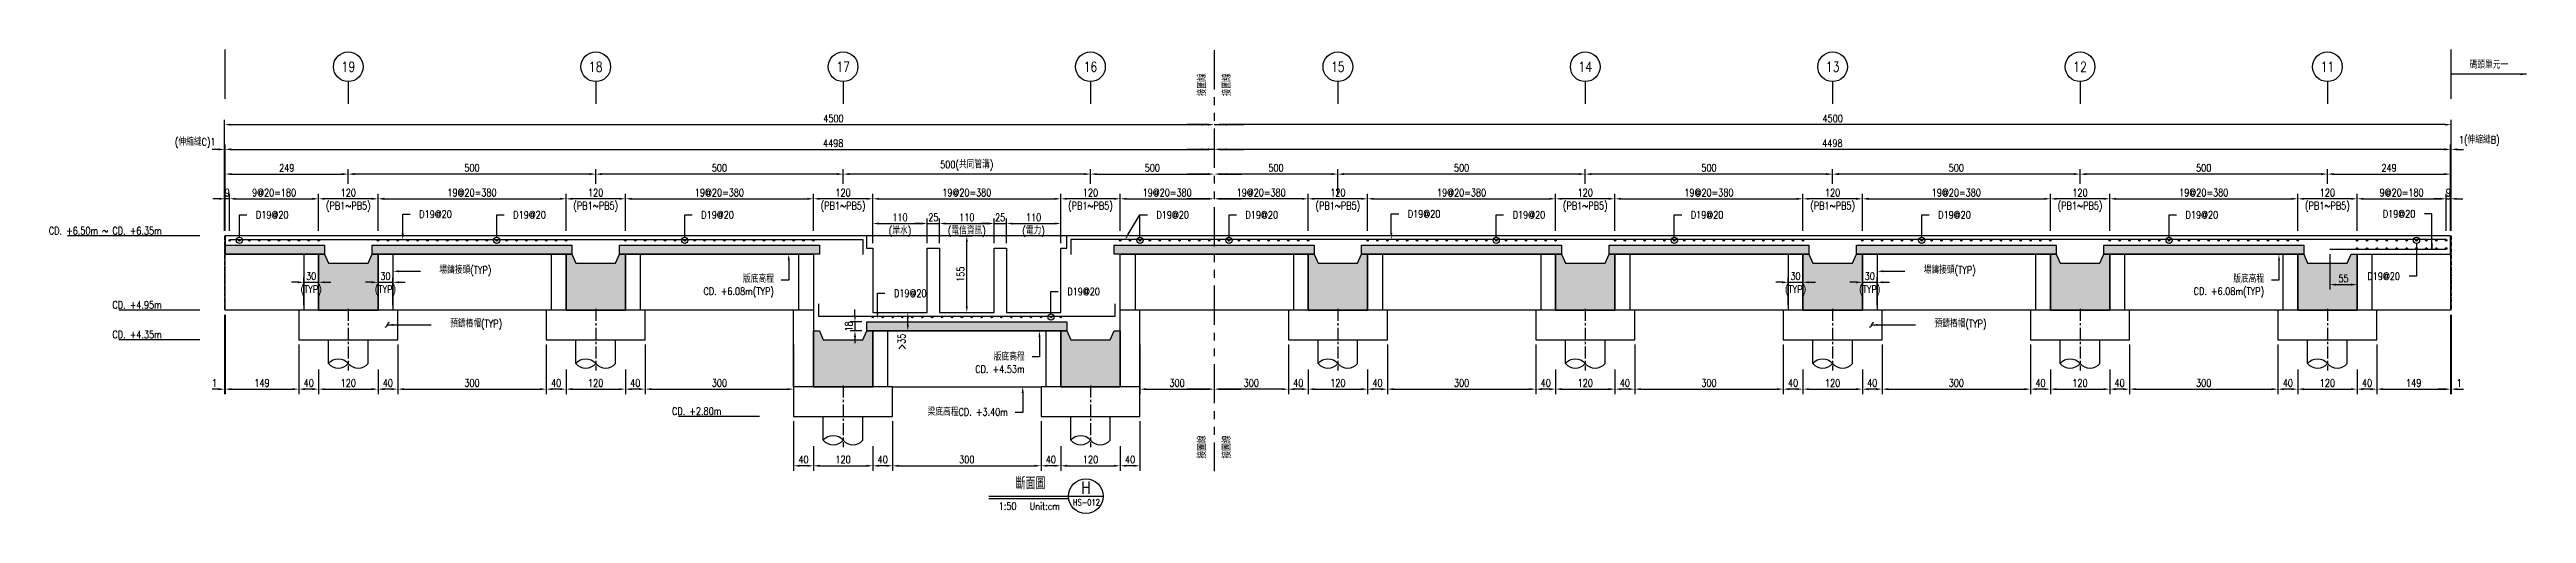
# Model space of a CAD drawing. Extents: x -791 to 13121, y -31587 to 2944.
# Drawn here: x 7420 to 12426, y -10554 to -9616 of the extents above; entities that cross this region are included whole.
import ezdxf
from ezdxf import colors
from ezdxf.entities.mleader import LeaderData, LeaderLine
from ezdxf.enums import TextEntityAlignment as Align
from ezdxf.math import Vec2, Vec3

# ---------------------------------------------------------------- set-up
doc = ezdxf.new("R2010")
doc.units = 0
doc.header["$LTSCALE"] = 0.05
doc.linetypes.add('CENTER', pattern=[50.8, 31.75, -6.35, 6.35, -6.35])
doc.linetypes.add('PHANTOM', pattern=[63.5, 31.75, -6.35, 6.35, -6.35, 6.35, -6.35])
doc.layers.get('0').update_dxf_attribs({"linetype": 'CONTINUOUS'})
doc.layers.get('Defpoints').update_dxf_attribs({"linetype": 'CONTINUOUS'})
for name, color, linetype in [('HB_0', 7, 'CONTINUOUS'), ('HB_DIM', 1, 'CONTINUOUS'), ('HB_ReBar', 3, 'CONTINUOUS'), ('HB_SYMBOLS', 7, 'CONTINUOUS'), ('HB_TXT_CTEXT', 2, 'CONTINUOUS'), ('底圖', 7, 'CONTINUOUS'), ('預鑄梁', 4, 'CONTINUOUS'), ('預鑄版_HATCH', 253, 'CONTINUOUS')]:
    doc.layers.add(name, color=color, linetype=linetype)
doc.styles.get("Standard").update_dxf_attribs({"font": 'ROMANS.shx', "width": 0.8, "bigfont": 'lchinap.shx'})
doc.dimstyles.new('50cm', dxfattribs={"dimscale": 5, "dimtxt": 3, "dimasz": 2.5, "dimexe": 2, "dimexo": 2, "dimgap": 1, "dimtad": 1, "dimdsep": 46, "dimtxsty": 'Standard', "dimcen": 0, "dimclrt": 2, "dimadec": 0, "dimazin": 0, "dimtfac": 1, "dimtix": 1, "dimtmove": 2, "dimatfit": 3, "dimfxl": 0, "dimtolj": 1, "dimtzin": 0, "dimarcsym": 0})

msp = doc.modelspace()

# ---------------------------------------------------------------- texts
at = {"layer": 'HB_0', "color": 2, "linetype": 'Continuous', "width": 0.8}
for s, p in [('1:50', (9356.701, -10539.385)), ('Unit:cm', (9431.755, -10539.385))]:
    msp.add_text(s, height=15, dxfattribs=at).set_placement(p, align=Align.MIDDLE)
at = {"layer": 'HB_TXT_CTEXT', "color": 3, "linetype": 'Continuous', "width": 0.8}
msp.add_text('斷面圖', height=25.0001, dxfattribs=at).set_placement((9402.894, -10491.885), align=Align.MIDDLE)

# ---------------------------------------------------------------- blocks, each defined once
blk = doc.blocks.new('CA')
at = {"layer": 'HB_SYMBOLS', "color": 3, "linetype": 'Continuous'}
blk.add_line((0, 0), (14, 0), dxfattribs=at)
at = {"layer": 'HB_SYMBOLS', "color": 4, "linetype": 'Continuous'}
blk.add_circle((7, 0), 7, dxfattribs=at)
at = {"layer": 'HB_SYMBOLS', "color": 3, "linetype": 'Continuous', "width": 0.8}
blk.add_attdef('A', text='', height=5, dxfattribs=at).set_placement((7, 3.5), align=Align.MIDDLE)
at = {"layer": 'HB_SYMBOLS', "color": 1, "linetype": 'Continuous', "width": 0.8}
blk.add_attdef('HB2002', text='', height=2.5, dxfattribs=at).set_placement((7, -2.5), align=Align.MIDDLE)
blk = doc.blocks.new('_None')
blk = doc.blocks.new('*D1909')
at = {"layer": 'Defpoints', "color": 0}
for p in [(0, 325), (-1999, 150), (0, 150)]:
    blk.add_point(p, dxfattribs=at)
at = {"layer": 'HB_DIM', "color": 0, "lineweight": -2}
for p, q in [((-1999, 160), (-1999, 335)), ((-1986.5, 325), (-12.5, 325))]:
    blk.add_line(p, q, dxfattribs=at)
at = {"layer": 'HB_DIM', "color": 0}
for points in [[(-1986.5, 327.1), (-1986.5, 322.9), (-1999, 325)], [(-12.5, 327.1), (-12.5, 322.9), (0, 325)]]:
    blk.add_solid(points, dxfattribs=at)
at = {"layer": 'HB_DIM', "color": 2, "insert": (-770, 337.5), "char_height": 15, "attachment_point": 5}
blk.add_mtext('\\A1;4498', dxfattribs=at)
blk = doc.blocks.new('*D1910')
at = {"layer": 'Defpoints', "color": 0}
for p in [(-1750, 275), (-1750, 245), (-1999, 150)]:
    blk.add_point(p, dxfattribs=at)
at = {"layer": 'HB_DIM', "color": 0, "lineweight": -2}
for p, q in [((-1999, 160), (-1999, 285)), ((-1986.5, 275), (-1762.5, 275)), ((-1750, 255), (-1750, 285))]:
    blk.add_line(p, q, dxfattribs=at)
at = {"layer": 'HB_DIM', "color": 0}
for points in [[(-1986.5, 277.1), (-1986.5, 272.9), (-1999, 275)], [(-1762.5, 277.1), (-1762.5, 272.9), (-1750, 275)]]:
    blk.add_solid(points, dxfattribs=at)
at = {"layer": 'HB_DIM', "color": 2, "insert": (-1874.5, 287.5), "char_height": 15, "attachment_point": 5}
blk.add_mtext('\\A1;249', dxfattribs=at)
blk = doc.blocks.new('*D1911')
at = {"layer": 'Defpoints', "color": 0}
for p in [(0, 375), (-2000, 150), (0, 150)]:
    blk.add_point(p, dxfattribs=at)
at = {"layer": 'HB_DIM', "color": 0, "lineweight": -2}
for p, q in [((-2000, 160), (-2000, 385)), ((-1987.5, 375), (-12.5, 375))]:
    blk.add_line(p, q, dxfattribs=at)
at = {"layer": 'HB_DIM', "color": 0}
for points in [[(-1987.5, 377.1), (-1987.5, 372.9), (-2000, 375)], [(-12.5, 377.1), (-12.5, 372.9), (0, 375)]]:
    blk.add_solid(points, dxfattribs=at)
at = {"layer": 'HB_DIM', "color": 2, "insert": (-769.5, 387.5), "char_height": 15, "attachment_point": 5}
blk.add_mtext('\\A1;4500', dxfattribs=at)
blk = doc.blocks.new('*D1912')
at = {"layer": 'Defpoints', "color": 0}
for p in [(-2000, 325), (-2000, 150), (-1999, 150)]:
    blk.add_point(p, dxfattribs=at)
at = {"layer": 'HB_DIM', "color": 0, "lineweight": -2}
for p, q in [((-2012.5, 325), (-2025, 325)), ((-2000, 160), (-2000, 335)), ((-1999, 325), (-2000, 325)), ((-1999, 160), (-1999, 335)), ((-1986.5, 325), (-1974, 325))]:
    blk.add_line(p, q, dxfattribs=at)
at = {"layer": 'HB_DIM', "color": 0}
for points in [[(-2012.5, 327.1), (-2012.5, 322.9), (-2000, 325)], [(-1986.5, 327.1), (-1986.5, 322.9), (-1999, 325)]]:
    blk.add_solid(points, dxfattribs=at)
at = {"layer": 'HB_DIM', "color": 2, "insert": (-2059.4, 337.5), "char_height": 15, "attachment_point": 5}
blk.add_mtext('\\A1;(伸縮縫C)1', dxfattribs=at)
blk = doc.blocks.new('*D1913')
at = {"layer": 'Defpoints', "color": 0}
for p in [(-1810, 225), (-1990, 150), (-1810, 150)]:
    blk.add_point(p, dxfattribs=at)
at = {"layer": 'HB_DIM', "color": 0, "lineweight": -2}
for p, q in [((-1990, 160), (-1990, 235)), ((-1977.5, 225), (-1822.5, 225)), ((-1810, 160), (-1810, 235))]:
    blk.add_line(p, q, dxfattribs=at)
at = {"layer": 'HB_DIM', "color": 0}
for points in [[(-1977.5, 227.1), (-1977.5, 222.9), (-1990, 225)], [(-1822.5, 227.1), (-1822.5, 222.9), (-1810, 225)]]:
    blk.add_solid(points, dxfattribs=at)
at = {"layer": 'HB_DIM', "color": 2, "insert": (-1900, 237.5), "char_height": 15, "attachment_point": 5}
blk.add_mtext('\\A1;9@20=180', dxfattribs=at)
blk = doc.blocks.new('預鑄樁帽2x2')
at = {"layer": 'HB_0'}
blk.add_lwpolyline([(-100, 0), (100, 0), (100, 60), (-100, 60)], close=True, dxfattribs=at)
blk = doc.blocks.new('PB2')
at = {"layer": 'HB_0'}
h = blk.add_hatch(color=253, dxfattribs=at)
h.dxf.hatch_style = 1
h.paths.add_polyline_path([(0, 0), (0, 113), (12, 113), (20, 95), (100, 95), (108, 113), (120, 113), (120, 0)])
at = {"layer": '預鑄梁'}
blk.add_lwpolyline([(0, 0), (0, 113), (12, 113), (20, 95), (100, 95), (108, 113), (120, 113), (120, 0), (0, 0)], dxfattribs=at)
blk = doc.blocks.new('PS57')
at = {"layer": '預鑄版_HATCH', "linetype": 'Continuous'}
h = blk.add_hatch(color=256, dxfattribs=at)
h.dxf.hatch_style = 2
h.paths.add_polyline_path([(0, 18), (404, 18), (404, 0), (0, 0)])
at = {"layer": 'HB_0', "color": 7, "linetype": 'Continuous'}
blk.add_lwpolyline([(0, 18), (404, 18), (404, 0), (0, 0)], close=True, dxfattribs=at)
blk = doc.blocks.new('gr_t')
at = {"layer": 'HB_SYMBOLS', "color": 4, "linetype": 'Continuous'}
blk.add_line((0, -6), (0, -15), dxfattribs=at)
blk.add_circle((0, 0), 6, dxfattribs=at)
at = {"layer": 'HB_SYMBOLS', "color": 4, "linetype": 'Continuous', "width": 0.8}
blk.add_attdef('A', text='', height=4.5, dxfattribs=at).set_placement((0, 0), align=Align.MIDDLE)
blk = doc.blocks.new('*D1914')
at = {"layer": 'Defpoints', "color": 0}
for p in [(-310, 225), (-690, 150), (-310, 150)]:
    blk.add_point(p, dxfattribs=at)
at = {"layer": 'HB_DIM', "color": 0, "lineweight": -2}
for p, q in [((-690, 160), (-690, 235)), ((-677.5, 225), (-322.5, 225)), ((-310, 160), (-310, 235))]:
    blk.add_line(p, q, dxfattribs=at)
at = {"layer": 'HB_DIM', "color": 0}
for points in [[(-677.5, 227.1), (-677.5, 222.9), (-690, 225)], [(-322.5, 227.1), (-322.5, 222.9), (-310, 225)]]:
    blk.add_solid(points, dxfattribs=at)
at = {"layer": 'HB_DIM', "color": 2, "insert": (-500, 237.5), "char_height": 15, "attachment_point": 5}
blk.add_mtext('\\A1;19@20=380', dxfattribs=at)
blk = doc.blocks.new('*D1915')
at = {"layer": 'Defpoints', "color": 0}
for p in [(-750, 275), (-750, 245), (-250, 245)]:
    blk.add_point(p, dxfattribs=at)
at = {"layer": 'HB_DIM', "color": 0, "lineweight": -2}
for p, q in [((-750, 255), (-750, 285)), ((-262.5, 275), (-737.5, 275)), ((-250, 255), (-250, 285))]:
    blk.add_line(p, q, dxfattribs=at)
at = {"layer": 'HB_DIM', "color": 0}
for points in [[(-737.5, 277.1), (-737.5, 272.9), (-750, 275)], [(-262.5, 277.1), (-262.5, 272.9), (-250, 275)]]:
    blk.add_solid(points, dxfattribs=at)
at = {"layer": 'HB_DIM', "color": 2, "insert": (-500, 291.9), "char_height": 15, "attachment_point": 5}
blk.add_mtext('\\A1;500(共同管溝)', dxfattribs=at)
blk = doc.blocks.new('*D1916')
at = {"layer": 'Defpoints', "color": 0}
for p in [(-810, 225), (-1190, 150), (-810, 150)]:
    blk.add_point(p, dxfattribs=at)
at = {"layer": 'HB_DIM', "color": 0, "lineweight": -2}
for p, q in [((-1190, 160), (-1190, 235)), ((-1177.5, 225), (-822.5, 225)), ((-810, 160), (-810, 235))]:
    blk.add_line(p, q, dxfattribs=at)
at = {"layer": 'HB_DIM', "color": 0}
for points in [[(-1177.5, 227.1), (-1177.5, 222.9), (-1190, 225)], [(-822.5, 227.1), (-822.5, 222.9), (-810, 225)]]:
    blk.add_solid(points, dxfattribs=at)
at = {"layer": 'HB_DIM', "color": 2, "insert": (-1000, 237.5), "char_height": 15, "attachment_point": 5}
blk.add_mtext('\\A1;19@20=380', dxfattribs=at)
blk = doc.blocks.new('*D1917')
at = {"layer": 'Defpoints', "color": 0}
for p in [(-1250, 275), (-1250, 245), (-750, 245)]:
    blk.add_point(p, dxfattribs=at)
at = {"layer": 'HB_DIM', "color": 0, "lineweight": -2}
for p, q in [((-1250, 255), (-1250, 285)), ((-762.5, 275), (-1237.5, 275)), ((-750, 255), (-750, 285))]:
    blk.add_line(p, q, dxfattribs=at)
at = {"layer": 'HB_DIM', "color": 0}
for points in [[(-1237.5, 277.1), (-1237.5, 272.9), (-1250, 275)], [(-762.5, 277.1), (-762.5, 272.9), (-750, 275)]]:
    blk.add_solid(points, dxfattribs=at)
at = {"layer": 'HB_DIM', "color": 2, "insert": (-1000, 287.5), "char_height": 15, "attachment_point": 5}
blk.add_mtext('\\A1;500', dxfattribs=at)
blk = doc.blocks.new('*D1918')
at = {"layer": 'Defpoints', "color": 0}
for p in [(-1310, 225), (-1690, 150), (-1310, 150)]:
    blk.add_point(p, dxfattribs=at)
at = {"layer": 'HB_DIM', "color": 0, "lineweight": -2}
for p, q in [((-1690, 160), (-1690, 235)), ((-1677.5, 225), (-1322.5, 225)), ((-1310, 160), (-1310, 235))]:
    blk.add_line(p, q, dxfattribs=at)
at = {"layer": 'HB_DIM', "color": 0}
for points in [[(-1677.5, 227.1), (-1677.5, 222.9), (-1690, 225)], [(-1322.5, 227.1), (-1322.5, 222.9), (-1310, 225)]]:
    blk.add_solid(points, dxfattribs=at)
at = {"layer": 'HB_DIM', "color": 2, "insert": (-1500, 237.5), "char_height": 15, "attachment_point": 5}
blk.add_mtext('\\A1;19@20=380', dxfattribs=at)
blk = doc.blocks.new('*D1919')
at = {"layer": 'Defpoints', "color": 0}
for p in [(-1750, 275), (-1750, 245), (-1250, 245)]:
    blk.add_point(p, dxfattribs=at)
at = {"layer": 'HB_DIM', "color": 0, "lineweight": -2}
for p, q in [((-1750, 255), (-1750, 285)), ((-1262.5, 275), (-1737.5, 275)), ((-1250, 255), (-1250, 285))]:
    blk.add_line(p, q, dxfattribs=at)
at = {"layer": 'HB_DIM', "color": 0}
for points in [[(-1737.5, 277.1), (-1737.5, 272.9), (-1750, 275)], [(-1262.5, 277.1), (-1262.5, 272.9), (-1250, 275)]]:
    blk.add_solid(points, dxfattribs=at)
at = {"layer": 'HB_DIM', "color": 2, "insert": (-1500, 287.5), "char_height": 15, "attachment_point": 5}
blk.add_mtext('\\A1;500', dxfattribs=at)
blk = doc.blocks.new('*D1920')
at = {"layer": 'Defpoints', "color": 0}
for p in [(-1999, 225), (-1999, 150), (-1990, 150)]:
    blk.add_point(p, dxfattribs=at)
at = {"layer": 'HB_DIM', "color": 0, "lineweight": -2}
for p, q in [((-2011.5, 225), (-2024, 225)), ((-1999, 160), (-1999, 235)), ((-1990, 225), (-1999, 225)), ((-1990, 160), (-1990, 235)), ((-1977.5, 225), (-1965, 225))]:
    blk.add_line(p, q, dxfattribs=at)
at = {"layer": 'HB_DIM', "color": 0}
for points in [[(-2011.5, 227.1), (-2011.5, 222.9), (-1999, 225)], [(-1977.5, 227.1), (-1977.5, 222.9), (-1990, 225)]]:
    blk.add_solid(points, dxfattribs=at)
at = {"layer": 'HB_DIM', "color": 2, "insert": (-1994.5, 237.5), "char_height": 15, "attachment_point": 5}
blk.add_mtext('\\A1;9', dxfattribs=at)
blk = doc.blocks.new('PS7a')
at = {"layer": '預鑄版_HATCH', "linetype": 'Continuous'}
h = blk.add_hatch(color=256, dxfattribs=at)
h.dxf.hatch_style = 2
h.paths.add_polyline_path([(23601.6, 1829.4), (23802.6, 1829.4), (23802.6, 1811.4), (23601.6, 1811.4)])
at = {"layer": 'HB_0', "color": 7, "linetype": 'Continuous'}
blk.add_lwpolyline([(23601.6, 1829.4), (23802.6, 1829.4), (23802.6, 1811.4), (23601.6, 1811.4)], close=True, dxfattribs=at)
blk = doc.blocks.new('ReBarPoint')
at = {"layer": 'HB_0'}
h = blk.add_hatch(color=0, dxfattribs=at)
h.dxf.hatch_style = 1
edge = h.paths.add_edge_path()
edge.add_arc((0, 0), 1.5, 0, 360)
at = {"layer": 'HB_ReBar', "color": 0}
blk.add_circle((0, 0), 1.5, dxfattribs=at)
blk = doc.blocks.new('*D1921')
at = {"layer": 'Defpoints', "color": 0}
for p in [(-1810, 56.1), (-1840, 0), (-1810, 0)]:
    blk.add_point(p, dxfattribs=at)
at = {"layer": 'HB_DIM', "color": 0, "lineweight": -2}
for p, q in [((-1852.5, 56.1), (-1865, 56.1)), ((-1840, 10), (-1840, 66.1)), ((-1840, 56.1), (-1810, 56.1)), ((-1810, 10), (-1810, 66.1)), ((-1797.5, 56.1), (-1785, 56.1))]:
    blk.add_line(p, q, dxfattribs=at)
at = {"layer": 'HB_DIM', "color": 0}
for points in [[(-1852.5, 58.2), (-1852.5, 54), (-1840, 56.1)], [(-1797.5, 58.2), (-1797.5, 54), (-1810, 56.1)]]:
    blk.add_solid(points, dxfattribs=at)
at = {"layer": 'HB_DIM', "color": 2, "char_height": 15, "attachment_point": 5}
for s, insert in [('\\A1;(TYP)', (-1825, 39.6)), ('\\A1;30', (-1825, 68.6))]:
    blk.add_mtext(s, dxfattribs=dict(at, insert=insert))
blk = doc.blocks.new('*D1922')
at = {"layer": 'Defpoints', "color": 0}
for p in [(-1660, 56.1), (-1690, 0), (-1660, 0)]:
    blk.add_point(p, dxfattribs=at)
at = {"layer": 'HB_DIM', "color": 0, "lineweight": -2}
for p, q in [((-1702.5, 56.1), (-1715, 56.1)), ((-1690, 10), (-1690, 66.1)), ((-1690, 56.1), (-1660, 56.1)), ((-1660, 10), (-1660, 66.1)), ((-1647.5, 56.1), (-1635, 56.1))]:
    blk.add_line(p, q, dxfattribs=at)
at = {"layer": 'HB_DIM', "color": 0}
for points in [[(-1702.5, 58.2), (-1702.5, 54), (-1690, 56.1)], [(-1647.5, 58.2), (-1647.5, 54), (-1660, 56.1)]]:
    blk.add_solid(points, dxfattribs=at)
at = {"layer": 'HB_DIM', "color": 2, "char_height": 15, "attachment_point": 5}
for s, insert in [('\\A1;(TYP)', (-1675, 39.6)), ('\\A1;30', (-1675, 68.6))]:
    blk.add_mtext(s, dxfattribs=dict(at, insert=insert))
blk = doc.blocks.new('_DotBlank')
at = {"color": 0, "linetype": 'ByBlock', "lineweight": -2}
blk.add_line((-0.5, 0), (-1, 0), dxfattribs=at)
blk.add_circle((0, 0), 0.5, dxfattribs=at)
blk = doc.blocks.new('*D1923')
at = {"layer": 'Defpoints', "color": 0}
for p in [(-650, -215), (-350, -215), (-350, -315)]:
    blk.add_point(p, dxfattribs=at)
at = {"layer": 'HB_DIM', "color": 0, "lineweight": -2}
for p, q in [((-650, -225), (-650, -325)), ((-350, -225), (-350, -325)), ((-637.5, -315), (-362.5, -315))]:
    blk.add_line(p, q, dxfattribs=at)
at = {"layer": 'HB_DIM', "color": 0}
for points in [[(-637.5, -312.9), (-637.5, -317.1), (-650, -315)], [(-362.5, -312.9), (-362.5, -317.1), (-350, -315)]]:
    blk.add_solid(points, dxfattribs=at)
at = {"layer": 'HB_DIM', "color": 2, "insert": (-500, -302.5), "char_height": 15, "attachment_point": 5}
blk.add_mtext('\\A1;300', dxfattribs=at)
blk = doc.blocks.new('*D1924')
at = {"layer": 'Defpoints', "color": 0}
for p in [(-1150, -60), (-850, -60), (-850, -160)]:
    blk.add_point(p, dxfattribs=at)
at = {"layer": 'HB_DIM', "color": 0, "lineweight": -2}
for p, q in [((-1150, -70), (-1150, -170)), ((-850, -70), (-850, -170)), ((-1137.5, -160), (-862.5, -160))]:
    blk.add_line(p, q, dxfattribs=at)
at = {"layer": 'HB_DIM', "color": 0}
for points in [[(-1137.5, -157.9), (-1137.5, -162.1), (-1150, -160)], [(-862.5, -157.9), (-862.5, -162.1), (-850, -160)]]:
    blk.add_solid(points, dxfattribs=at)
at = {"layer": 'HB_DIM', "color": 2, "insert": (-1000, -147.5), "char_height": 15, "attachment_point": 5}
blk.add_mtext('\\A1;300', dxfattribs=at)
blk = doc.blocks.new('*D1925')
at = {"layer": 'Defpoints', "color": 0}
for p in [(-1310, -110), (-1190, -110), (-1190, -160)]:
    blk.add_point(p, dxfattribs=at)
at = {"layer": 'HB_DIM', "color": 0, "lineweight": -2}
for p, q in [((-1310, -120), (-1310, -170)), ((-1190, -120), (-1190, -170)), ((-1297.5, -160), (-1202.5, -160))]:
    blk.add_line(p, q, dxfattribs=at)
at = {"layer": 'HB_DIM', "color": 0}
for points in [[(-1297.5, -157.9), (-1297.5, -162.1), (-1310, -160)], [(-1202.5, -157.9), (-1202.5, -162.1), (-1190, -160)]]:
    blk.add_solid(points, dxfattribs=at)
at = {"layer": 'HB_DIM', "color": 2, "insert": (-1250, -147.5), "char_height": 15, "attachment_point": 5}
blk.add_mtext('\\A1;120', dxfattribs=at)
blk = doc.blocks.new('*D1926')
at = {"layer": 'Defpoints', "color": 0}
for p in [(-1150, -60), (-1190, -110), (-1190, -160)]:
    blk.add_point(p, dxfattribs=at)
at = {"layer": 'HB_DIM', "color": 0, "lineweight": -2}
for p, q in [((-1150, -70), (-1150, -170)), ((-1190, -120), (-1190, -170)), ((-1162.5, -160), (-1177.5, -160))]:
    blk.add_line(p, q, dxfattribs=at)
at = {"layer": 'HB_DIM', "color": 0}
for points in [[(-1177.5, -157.9), (-1177.5, -162.1), (-1190, -160)], [(-1162.5, -157.9), (-1162.5, -162.1), (-1150, -160)]]:
    blk.add_solid(points, dxfattribs=at)
at = {"layer": 'HB_DIM', "color": 2, "insert": (-1170, -147.5), "char_height": 15, "attachment_point": 5}
blk.add_mtext('\\A1;40', dxfattribs=at)
blk = doc.blocks.new('*D1927')
at = {"layer": 'Defpoints', "color": 0}
for p in [(-1650, -60), (-1350, -60), (-1350, -160)]:
    blk.add_point(p, dxfattribs=at)
at = {"layer": 'HB_DIM', "color": 0, "lineweight": -2}
for p, q in [((-1650, -70), (-1650, -170)), ((-1350, -70), (-1350, -170)), ((-1637.5, -160), (-1362.5, -160))]:
    blk.add_line(p, q, dxfattribs=at)
at = {"layer": 'HB_DIM', "color": 0}
for points in [[(-1637.5, -157.9), (-1637.5, -162.1), (-1650, -160)], [(-1362.5, -157.9), (-1362.5, -162.1), (-1350, -160)]]:
    blk.add_solid(points, dxfattribs=at)
at = {"layer": 'HB_DIM', "color": 2, "insert": (-1500, -147.5), "char_height": 15, "attachment_point": 5}
blk.add_mtext('\\A1;300', dxfattribs=at)
blk = doc.blocks.new('*D1928')
at = {"layer": 'Defpoints', "color": 0}
for p in [(-1350, -60), (-1310, -110), (-1350, -160)]:
    blk.add_point(p, dxfattribs=at)
at = {"layer": 'HB_DIM', "color": 0, "lineweight": -2}
for p, q in [((-1350, -70), (-1350, -170)), ((-1310, -120), (-1310, -170)), ((-1322.5, -160), (-1337.5, -160))]:
    blk.add_line(p, q, dxfattribs=at)
at = {"layer": 'HB_DIM', "color": 0}
for points in [[(-1337.5, -157.9), (-1337.5, -162.1), (-1350, -160)], [(-1322.5, -157.9), (-1322.5, -162.1), (-1310, -160)]]:
    blk.add_solid(points, dxfattribs=at)
at = {"layer": 'HB_DIM', "color": 2, "insert": (-1330, -147.5), "char_height": 15, "attachment_point": 5}
blk.add_mtext('\\A1;40', dxfattribs=at)
blk = doc.blocks.new('*D1929')
at = {"layer": 'Defpoints', "color": 0}
for p in [(-1810, -110), (-1690, -110), (-1690, -160)]:
    blk.add_point(p, dxfattribs=at)
at = {"layer": 'HB_DIM', "color": 0, "lineweight": -2}
for p, q in [((-1810, -120), (-1810, -170)), ((-1690, -120), (-1690, -170)), ((-1797.5, -160), (-1702.5, -160))]:
    blk.add_line(p, q, dxfattribs=at)
at = {"layer": 'HB_DIM', "color": 0}
for points in [[(-1797.5, -157.9), (-1797.5, -162.1), (-1810, -160)], [(-1702.5, -157.9), (-1702.5, -162.1), (-1690, -160)]]:
    blk.add_solid(points, dxfattribs=at)
at = {"layer": 'HB_DIM', "color": 2, "insert": (-1750, -147.5), "char_height": 15, "attachment_point": 5}
blk.add_mtext('\\A1;120', dxfattribs=at)
blk = doc.blocks.new('*D1930')
at = {"layer": 'Defpoints', "color": 0}
for p in [(-1650, -60), (-1690, -110), (-1690, -160)]:
    blk.add_point(p, dxfattribs=at)
at = {"layer": 'HB_DIM', "color": 0, "lineweight": -2}
for p, q in [((-1650, -70), (-1650, -170)), ((-1690, -120), (-1690, -170)), ((-1662.5, -160), (-1677.5, -160))]:
    blk.add_line(p, q, dxfattribs=at)
at = {"layer": 'HB_DIM', "color": 0}
for points in [[(-1677.5, -157.9), (-1677.5, -162.1), (-1690, -160)], [(-1662.5, -157.9), (-1662.5, -162.1), (-1650, -160)]]:
    blk.add_solid(points, dxfattribs=at)
at = {"layer": 'HB_DIM', "color": 2, "insert": (-1670, -147.5), "char_height": 15, "attachment_point": 5}
blk.add_mtext('\\A1;40', dxfattribs=at)
blk = doc.blocks.new('*D1931')
at = {"layer": 'Defpoints', "color": 0}
for p in [(-1999, 0), (-1850, -60), (-1850, -160)]:
    blk.add_point(p, dxfattribs=at)
at = {"layer": 'HB_DIM', "color": 0, "lineweight": -2}
for p, q in [((-1999, -10), (-1999, -170)), ((-1850, -70), (-1850, -170)), ((-1986.5, -160), (-1862.5, -160))]:
    blk.add_line(p, q, dxfattribs=at)
at = {"layer": 'HB_DIM', "color": 0}
for points in [[(-1986.5, -157.9), (-1986.5, -162.1), (-1999, -160)], [(-1862.5, -157.9), (-1862.5, -162.1), (-1850, -160)]]:
    blk.add_solid(points, dxfattribs=at)
at = {"layer": 'HB_DIM', "color": 2, "insert": (-1924.5, -147.5), "char_height": 15, "attachment_point": 5}
blk.add_mtext('\\A1;149', dxfattribs=at)
blk = doc.blocks.new('*D1932')
at = {"layer": 'Defpoints', "color": 0}
for p in [(-1850, -60), (-1810, -110), (-1850, -160)]:
    blk.add_point(p, dxfattribs=at)
at = {"layer": 'HB_DIM', "color": 0, "lineweight": -2}
for p, q in [((-1850, -70), (-1850, -170)), ((-1810, -120), (-1810, -170)), ((-1822.5, -160), (-1837.5, -160))]:
    blk.add_line(p, q, dxfattribs=at)
at = {"layer": 'HB_DIM', "color": 0}
for points in [[(-1837.5, -157.9), (-1837.5, -162.1), (-1850, -160)], [(-1822.5, -157.9), (-1822.5, -162.1), (-1810, -160)]]:
    blk.add_solid(points, dxfattribs=at)
at = {"layer": 'HB_DIM', "color": 2, "insert": (-1830, -147.5), "char_height": 15, "attachment_point": 5}
blk.add_mtext('\\A1;40', dxfattribs=at)
blk = doc.blocks.new('*D1933')
at = {"layer": 'Defpoints', "color": 0}
for p in [(-2000, 0), (-1999, 0), (-2000, -160)]:
    blk.add_point(p, dxfattribs=at)
at = {"layer": 'HB_DIM', "color": 0, "lineweight": -2}
for p, q in [((-2000, -10), (-2000, -170)), ((-1999, -10), (-1999, -170)), ((-2012.5, -160), (-2025, -160)), ((-1999, -160), (-2000, -160)), ((-1986.5, -160), (-1974, -160))]:
    blk.add_line(p, q, dxfattribs=at)
at = {"layer": 'HB_DIM', "color": 0}
for points in [[(-2012.5, -157.9), (-2012.5, -162.1), (-2000, -160)], [(-1986.5, -157.9), (-1986.5, -162.1), (-1999, -160)]]:
    blk.add_solid(points, dxfattribs=at)
at = {"layer": 'HB_DIM', "color": 2, "insert": (-2020.3, -147.5), "char_height": 15, "attachment_point": 5}
blk.add_mtext('\\A1;1', dxfattribs=at)
blk = doc.blocks.new('*D1934')
at = {"layer": 'Defpoints', "color": 0}
for p in [(0, 275), (0, 275), (-250, 245)]:
    blk.add_point(p, dxfattribs=at)
at = {"layer": 'HB_DIM', "color": 0, "lineweight": -2}
for p, q in [((-250, 255), (-250, 285)), ((-237.5, 275), (-12.5, 275))]:
    blk.add_line(p, q, dxfattribs=at)
at = {"layer": 'HB_DIM', "color": 0}
for points in [[(-237.5, 277.1), (-237.5, 272.9), (-250, 275)], [(-12.5, 277.1), (-12.5, 272.9), (0, 275)]]:
    blk.add_solid(points, dxfattribs=at)
at = {"layer": 'HB_DIM', "color": 2, "insert": (-125, 287.5), "char_height": 15, "attachment_point": 5}
blk.add_mtext('\\A1;500', dxfattribs=at)
blk = doc.blocks.new('*D1935')
at = {"layer": 'Defpoints', "color": 0}
for p in [(0, 225), (0, 225), (-190, 150)]:
    blk.add_point(p, dxfattribs=at)
at = {"layer": 'HB_DIM', "color": 0, "lineweight": -2}
for p, q in [((-190, 160), (-190, 235)), ((-177.5, 225), (-12.5, 225))]:
    blk.add_line(p, q, dxfattribs=at)
at = {"layer": 'HB_DIM', "color": 0}
for points in [[(-177.5, 227.1), (-177.5, 222.9), (-190, 225)], [(-12.5, 227.1), (-12.5, 222.9), (0, 225)]]:
    blk.add_solid(points, dxfattribs=at)
at = {"layer": 'HB_DIM', "color": 2, "insert": (-95, 237.5), "char_height": 15, "attachment_point": 5}
blk.add_mtext('\\A1;19@20=380', dxfattribs=at)
blk = doc.blocks.new('*D1936')
at = {"layer": 'Defpoints', "color": 0}
for p in [(-150, -60), (0, -160), (0, -160)]:
    blk.add_point(p, dxfattribs=at)
at = {"layer": 'HB_DIM', "color": 0, "lineweight": -2}
for p, q in [((-150, -70), (-150, -170)), ((-137.5, -160), (-12.5, -160))]:
    blk.add_line(p, q, dxfattribs=at)
at = {"layer": 'HB_DIM', "color": 0}
for points in [[(-137.5, -157.9), (-137.5, -162.1), (-150, -160)], [(-12.5, -157.9), (-12.5, -162.1), (0, -160)]]:
    blk.add_solid(points, dxfattribs=at)
at = {"layer": 'HB_DIM', "color": 2, "insert": (-75, -147.5), "char_height": 15, "attachment_point": 5}
blk.add_mtext('\\A1;300', dxfattribs=at)
blk = doc.blocks.new('*D1937')
at = {"layer": 'Defpoints', "color": 0}
for p in [(-726, -42), (-702, -24), (-702, -42)]:
    blk.add_point(p, dxfattribs=at)
at = {"layer": 'HB_DIM', "color": 0, "lineweight": -2}
for p, q in [((-726, -11.5), (-726, 1)), ((-712, -24), (-736, -24)), ((-712, -42), (-736, -42)), ((-726, -24), (-726, -42)), ((-726, -54.5), (-726, -67))]:
    blk.add_line(p, q, dxfattribs=at)
at = {"layer": 'HB_DIM', "color": 0}
for points in [[(-728.1, -11.5), (-723.9, -11.5), (-726, -24)], [(-728.1, -54.5), (-723.9, -54.5), (-726, -42)]]:
    blk.add_solid(points, dxfattribs=at)
at = {"layer": 'HB_DIM', "color": 2, "insert": (-738.5, -33), "char_height": 15, "attachment_point": 5, "rotation": 90}
blk.add_mtext('\\A1;18', dxfattribs=at)
blk = doc.blocks.new('*D1938')
at = {"layer": 'Defpoints', "color": 0}
for p in [(-644.2, -5), (-644.2, -42), (-619.2, -5)]:
    blk.add_point(p, dxfattribs=at)
at = {"layer": 'HB_DIM', "color": 0, "lineweight": -2}
for p, q in [((-634.2, -5), (-609.2, -5)), ((-634.2, -42), (-609.2, -42)), ((-619.2, -29.5), (-619.2, -17.5))]:
    blk.add_line(p, q, dxfattribs=at)
at = {"layer": 'HB_DIM', "color": 0}
for points in [[(-621.3, -17.5), (-617.1, -17.5), (-619.2, -5)], [(-621.3, -29.5), (-617.1, -29.5), (-619.2, -42)]]:
    blk.add_solid(points, dxfattribs=at)
at = {"layer": 'HB_DIM', "color": 2, "insert": (-631.7, -64.2), "char_height": 15, "attachment_point": 5, "rotation": 90}
blk.add_mtext('\\A1;>35', dxfattribs=at)
blk = doc.blocks.new('80cm直樁')
at = {"layer": 'HB_0', "linetype": 'Continuous'}
for p, q in [((-40, -48.1), (-40, 0)), ((40, -48.1), (40, 0))]:
    blk.add_line(p, q, dxfattribs=at)
for points in [[(-40, -48.1, -0.48), (0, -48.1, 0.48), (40, -48.1, 0.48)], [(-40, -48.1, 0.48), (0, -48.1, 0.48)]]:
    blk.add_lwpolyline(points, format="xyb", dxfattribs=at)
at = {"layer": 'HB_DIM', "color": 1, "linetype": 'CENTER', "ltscale": 15}
blk.add_line((0, 62.2), (0, -62.2), dxfattribs=at)
blk = doc.blocks.new('*D1939')
at = {"layer": 'Defpoints', "color": 0}
for p in [(-1810, 225), (-1810, 150), (-1690, 150)]:
    blk.add_point(p, dxfattribs=at)
at = {"layer": 'HB_DIM', "color": 0, "lineweight": -2}
for p, q in [((-1810, 160), (-1810, 235)), ((-1702.5, 225), (-1797.5, 225)), ((-1690, 160), (-1690, 235))]:
    blk.add_line(p, q, dxfattribs=at)
at = {"layer": 'HB_DIM', "color": 0}
for points in [[(-1797.5, 227.1), (-1797.5, 222.9), (-1810, 225)], [(-1702.5, 227.1), (-1702.5, 222.9), (-1690, 225)]]:
    blk.add_solid(points, dxfattribs=at)
at = {"layer": 'HB_DIM', "color": 2, "char_height": 15, "attachment_point": 5}
for s, insert in [('\\A1;(PB1~PB5)', (-1750, 208.6)), ('\\A1;120', (-1750, 237.5))]:
    blk.add_mtext(s, dxfattribs=dict(at, insert=insert))
blk = doc.blocks.new('*D1940')
at = {"layer": 'Defpoints', "color": 0}
for p in [(-1310, 225), (-1310, 150), (-1190, 150)]:
    blk.add_point(p, dxfattribs=at)
at = {"layer": 'HB_DIM', "color": 0, "lineweight": -2}
for p, q in [((-1310, 160), (-1310, 235)), ((-1202.5, 225), (-1297.5, 225)), ((-1190, 160), (-1190, 235))]:
    blk.add_line(p, q, dxfattribs=at)
at = {"layer": 'HB_DIM', "color": 0}
for points in [[(-1297.5, 227.1), (-1297.5, 222.9), (-1310, 225)], [(-1202.5, 227.1), (-1202.5, 222.9), (-1190, 225)]]:
    blk.add_solid(points, dxfattribs=at)
at = {"layer": 'HB_DIM', "color": 2, "char_height": 15, "attachment_point": 5}
for s, insert in [('\\A1;(PB1~PB5)', (-1250, 208.6)), ('\\A1;120', (-1250, 237.5))]:
    blk.add_mtext(s, dxfattribs=dict(at, insert=insert))
blk = doc.blocks.new('*D1941')
at = {"layer": 'Defpoints', "color": 0}
for p in [(-810, 225), (-810, 150), (-690, 150)]:
    blk.add_point(p, dxfattribs=at)
at = {"layer": 'HB_DIM', "color": 0, "lineweight": -2}
for p, q in [((-810, 160), (-810, 235)), ((-702.5, 225), (-797.5, 225)), ((-690, 160), (-690, 235))]:
    blk.add_line(p, q, dxfattribs=at)
at = {"layer": 'HB_DIM', "color": 0}
for points in [[(-797.5, 227.1), (-797.5, 222.9), (-810, 225)], [(-702.5, 227.1), (-702.5, 222.9), (-690, 225)]]:
    blk.add_solid(points, dxfattribs=at)
at = {"layer": 'HB_DIM', "color": 2, "char_height": 15, "attachment_point": 5}
for s, insert in [('\\A1;(PB1~PB5)', (-750, 208.6)), ('\\A1;120', (-750, 237.5))]:
    blk.add_mtext(s, dxfattribs=dict(at, insert=insert))
blk = doc.blocks.new('*D1942')
at = {"layer": 'Defpoints', "color": 0}
for p in [(-310, 225), (-310, 150), (-190, 150)]:
    blk.add_point(p, dxfattribs=at)
at = {"layer": 'HB_DIM', "color": 0, "lineweight": -2}
for p, q in [((-310, 160), (-310, 235)), ((-202.5, 225), (-297.5, 225)), ((-190, 160), (-190, 235))]:
    blk.add_line(p, q, dxfattribs=at)
at = {"layer": 'HB_DIM', "color": 0}
for points in [[(-297.5, 227.1), (-297.5, 222.9), (-310, 225)], [(-202.5, 227.1), (-202.5, 222.9), (-190, 225)]]:
    blk.add_solid(points, dxfattribs=at)
at = {"layer": 'HB_DIM', "color": 2, "char_height": 15, "attachment_point": 5}
for s, insert in [('\\A1;(PB1~PB5)', (-250, 208.6)), ('\\A1;120', (-250, 237.5))]:
    blk.add_mtext(s, dxfattribs=dict(at, insert=insert))
blk = doc.blocks.new('*D1943')
at = {"layer": 'Defpoints', "color": 0}
for p in [(-810, -265), (-690, -265), (-690, -315)]:
    blk.add_point(p, dxfattribs=at)
at = {"layer": 'HB_DIM', "color": 0, "lineweight": -2}
for p, q in [((-810, -275), (-810, -325)), ((-690, -275), (-690, -325)), ((-797.5, -315), (-702.5, -315))]:
    blk.add_line(p, q, dxfattribs=at)
at = {"layer": 'HB_DIM', "color": 0}
for points in [[(-797.5, -312.9), (-797.5, -317.1), (-810, -315)], [(-702.5, -312.9), (-702.5, -317.1), (-690, -315)]]:
    blk.add_solid(points, dxfattribs=at)
at = {"layer": 'HB_DIM', "color": 2, "insert": (-750, -302.5), "char_height": 15, "attachment_point": 5}
blk.add_mtext('\\A1;120', dxfattribs=at)
blk = doc.blocks.new('*D1944')
at = {"layer": 'Defpoints', "color": 0}
for p in [(-650, -215), (-690, -265), (-690, -315)]:
    blk.add_point(p, dxfattribs=at)
at = {"layer": 'HB_DIM', "color": 0, "lineweight": -2}
for p, q in [((-650, -225), (-650, -325)), ((-690, -275), (-690, -325)), ((-662.5, -315), (-677.5, -315))]:
    blk.add_line(p, q, dxfattribs=at)
at = {"layer": 'HB_DIM', "color": 0}
for points in [[(-677.5, -312.9), (-677.5, -317.1), (-690, -315)], [(-662.5, -312.9), (-662.5, -317.1), (-650, -315)]]:
    blk.add_solid(points, dxfattribs=at)
at = {"layer": 'HB_DIM', "color": 2, "insert": (-670, -302.5), "char_height": 15, "attachment_point": 5}
blk.add_mtext('\\A1;40', dxfattribs=at)
blk = doc.blocks.new('*D1945')
at = {"layer": 'Defpoints', "color": 0}
for p in [(-850, -215), (-810, -265), (-850, -315)]:
    blk.add_point(p, dxfattribs=at)
at = {"layer": 'HB_DIM', "color": 0, "lineweight": -2}
for p, q in [((-850, -225), (-850, -325)), ((-810, -275), (-810, -325)), ((-822.5, -315), (-837.5, -315))]:
    blk.add_line(p, q, dxfattribs=at)
at = {"layer": 'HB_DIM', "color": 0}
for points in [[(-837.5, -312.9), (-837.5, -317.1), (-850, -315)], [(-822.5, -312.9), (-822.5, -317.1), (-810, -315)]]:
    blk.add_solid(points, dxfattribs=at)
at = {"layer": 'HB_DIM', "color": 2, "insert": (-830, -302.5), "char_height": 15, "attachment_point": 5}
blk.add_mtext('\\A1;40', dxfattribs=at)
blk = doc.blocks.new('*D1946')
at = {"layer": 'Defpoints', "color": 0}
for p in [(-310, -265), (-190, -265), (-190, -315)]:
    blk.add_point(p, dxfattribs=at)
at = {"layer": 'HB_DIM', "color": 0, "lineweight": -2}
for p, q in [((-310, -275), (-310, -325)), ((-190, -275), (-190, -325)), ((-297.5, -315), (-202.5, -315))]:
    blk.add_line(p, q, dxfattribs=at)
at = {"layer": 'HB_DIM', "color": 0}
for points in [[(-297.5, -312.9), (-297.5, -317.1), (-310, -315)], [(-202.5, -312.9), (-202.5, -317.1), (-190, -315)]]:
    blk.add_solid(points, dxfattribs=at)
at = {"layer": 'HB_DIM', "color": 2, "insert": (-250, -302.5), "char_height": 15, "attachment_point": 5}
blk.add_mtext('\\A1;120', dxfattribs=at)
blk = doc.blocks.new('*D1947')
at = {"layer": 'Defpoints', "color": 0}
for p in [(-150, -215), (-190, -265), (-190, -315)]:
    blk.add_point(p, dxfattribs=at)
at = {"layer": 'HB_DIM', "color": 0, "lineweight": -2}
for p, q in [((-150, -225), (-150, -325)), ((-190, -275), (-190, -325)), ((-162.5, -315), (-177.5, -315))]:
    blk.add_line(p, q, dxfattribs=at)
at = {"layer": 'HB_DIM', "color": 0}
for points in [[(-177.5, -312.9), (-177.5, -317.1), (-190, -315)], [(-162.5, -312.9), (-162.5, -317.1), (-150, -315)]]:
    blk.add_solid(points, dxfattribs=at)
at = {"layer": 'HB_DIM', "color": 2, "insert": (-170, -302.5), "char_height": 15, "attachment_point": 5}
blk.add_mtext('\\A1;40', dxfattribs=at)
blk = doc.blocks.new('*D1948')
at = {"layer": 'Defpoints', "color": 0}
for p in [(-350, -215), (-310, -265), (-350, -315)]:
    blk.add_point(p, dxfattribs=at)
at = {"layer": 'HB_DIM', "color": 0, "lineweight": -2}
for p, q in [((-350, -225), (-350, -325)), ((-310, -275), (-310, -325)), ((-322.5, -315), (-337.5, -315))]:
    blk.add_line(p, q, dxfattribs=at)
at = {"layer": 'HB_DIM', "color": 0}
for points in [[(-337.5, -312.9), (-337.5, -317.1), (-350, -315)], [(-322.5, -312.9), (-322.5, -317.1), (-310, -315)]]:
    blk.add_solid(points, dxfattribs=at)
at = {"layer": 'HB_DIM', "color": 2, "insert": (-330, -302.5), "char_height": 15, "attachment_point": 5}
blk.add_mtext('\\A1;40', dxfattribs=at)
blk = doc.blocks.new('*D1949')
at = {"layer": 'Defpoints', "color": 0}
for p in [(-525, 150), (-500, 150), (-525, -5)]:
    blk.add_point(p, dxfattribs=at)
at = {"layer": 'HB_DIM', "color": 0, "lineweight": -2}
for p, q in [((-515, 150), (-490, 150)), ((-500, 7.5), (-500, 137.5)), ((-515, -5), (-490, -5))]:
    blk.add_line(p, q, dxfattribs=at)
at = {"layer": 'HB_DIM', "color": 0}
for points in [[(-502.1, 137.5), (-497.9, 137.5), (-500, 150)], [(-502.1, 7.5), (-497.9, 7.5), (-500, -5)]]:
    blk.add_solid(points, dxfattribs=at)
at = {"layer": 'HB_DIM', "color": 2, "insert": (-512.5, 72.5), "char_height": 15, "attachment_point": 5, "rotation": 90}
blk.add_mtext('\\A1;155', dxfattribs=at)
blk = doc.blocks.new('*D1950')
at = {"layer": 'Defpoints', "color": 0}
for p in [(-580, 175), (-690, 125), (-580, 125)]:
    blk.add_point(p, dxfattribs=at)
at = {"layer": 'HB_DIM', "color": 0, "lineweight": -2}
for p, q in [((-690, 135), (-690, 185)), ((-677.5, 175), (-592.5, 175)), ((-580, 135), (-580, 185))]:
    blk.add_line(p, q, dxfattribs=at)
at = {"layer": 'HB_DIM', "color": 0}
for points in [[(-677.5, 177.1), (-677.5, 172.9), (-690, 175)], [(-592.5, 177.1), (-592.5, 172.9), (-580, 175)]]:
    blk.add_solid(points, dxfattribs=at)
at = {"layer": 'HB_DIM', "color": 2, "char_height": 15, "attachment_point": 5}
for s, insert in [('\\A1;(岸水)', (-635, 158.1)), ('\\A1;110', (-635, 187.5))]:
    blk.add_mtext(s, dxfattribs=dict(at, insert=insert))
blk = doc.blocks.new('*D1951')
at = {"layer": 'Defpoints', "color": 0}
for p in [(-555, 175), (-580, 125), (-555, 125)]:
    blk.add_point(p, dxfattribs=at)
at = {"layer": 'HB_DIM', "color": 0, "lineweight": -2}
for p, q in [((-592.5, 175), (-605, 175)), ((-580, 135), (-580, 185)), ((-580, 175), (-555, 175)), ((-555, 135), (-555, 185)), ((-542.5, 175), (-530, 175))]:
    blk.add_line(p, q, dxfattribs=at)
at = {"layer": 'HB_DIM', "color": 0}
for points in [[(-592.5, 177.1), (-592.5, 172.9), (-580, 175)], [(-542.5, 177.1), (-542.5, 172.9), (-555, 175)]]:
    blk.add_solid(points, dxfattribs=at)
at = {"layer": 'HB_DIM', "color": 2, "insert": (-567.5, 187.5), "char_height": 15, "attachment_point": 5}
blk.add_mtext('\\A1;25', dxfattribs=at)
blk = doc.blocks.new('*D1952')
at = {"layer": 'Defpoints', "color": 0}
for p in [(-445, 175), (-555, 125), (-445, 125)]:
    blk.add_point(p, dxfattribs=at)
at = {"layer": 'HB_DIM', "color": 0, "lineweight": -2}
for p, q in [((-555, 135), (-555, 185)), ((-542.5, 175), (-457.5, 175)), ((-445, 135), (-445, 185))]:
    blk.add_line(p, q, dxfattribs=at)
at = {"layer": 'HB_DIM', "color": 0}
for points in [[(-542.5, 177.1), (-542.5, 172.9), (-555, 175)], [(-457.5, 177.1), (-457.5, 172.9), (-445, 175)]]:
    blk.add_solid(points, dxfattribs=at)
at = {"layer": 'HB_DIM', "color": 2, "char_height": 15, "attachment_point": 5}
for s, insert in [('\\A1;(電信資訊)', (-500, 158.1)), ('\\A1;110', (-500, 187.5))]:
    blk.add_mtext(s, dxfattribs=dict(at, insert=insert))
blk = doc.blocks.new('*D1953')
at = {"layer": 'Defpoints', "color": 0}
for p in [(-420, 175), (-445, 125), (-420, 125)]:
    blk.add_point(p, dxfattribs=at)
at = {"layer": 'HB_DIM', "color": 0, "lineweight": -2}
for p, q in [((-457.5, 175), (-470, 175)), ((-445, 135), (-445, 185)), ((-445, 175), (-420, 175)), ((-420, 135), (-420, 185)), ((-407.5, 175), (-395, 175))]:
    blk.add_line(p, q, dxfattribs=at)
at = {"layer": 'HB_DIM', "color": 0}
for points in [[(-457.5, 177.1), (-457.5, 172.9), (-445, 175)], [(-407.5, 177.1), (-407.5, 172.9), (-420, 175)]]:
    blk.add_solid(points, dxfattribs=at)
at = {"layer": 'HB_DIM', "color": 2, "insert": (-432.5, 187.5), "char_height": 15, "attachment_point": 5}
blk.add_mtext('\\A1;25', dxfattribs=at)
blk = doc.blocks.new('*D1954')
at = {"layer": 'Defpoints', "color": 0}
for p in [(-310, 175), (-420, 125), (-310, 125)]:
    blk.add_point(p, dxfattribs=at)
at = {"layer": 'HB_DIM', "color": 0, "lineweight": -2}
for p, q in [((-420, 135), (-420, 185)), ((-407.5, 175), (-322.5, 175)), ((-310, 135), (-310, 185))]:
    blk.add_line(p, q, dxfattribs=at)
at = {"layer": 'HB_DIM', "color": 0}
for points in [[(-407.5, 177.1), (-407.5, 172.9), (-420, 175)], [(-322.5, 177.1), (-322.5, 172.9), (-310, 175)]]:
    blk.add_solid(points, dxfattribs=at)
at = {"layer": 'HB_DIM', "color": 2, "char_height": 15, "attachment_point": 5}
for s, insert in [('\\A1;(電力)', (-365, 158.1)), ('\\A1;110', (-365, 187.5))]:
    blk.add_mtext(s, dxfattribs=dict(at, insert=insert))
blk = doc.blocks.new('*D1988')
at = {"layer": 'Defpoints', "color": 0}
for p in [(690, 225), (310, 150), (690, 150)]:
    blk.add_point(p, dxfattribs=at)
at = {"layer": 'HB_DIM', "color": 0, "lineweight": -2}
for p, q in [((310, 160), (310, 235)), ((322.5, 225), (677.5, 225)), ((690, 160), (690, 235))]:
    blk.add_line(p, q, dxfattribs=at)
at = {"layer": 'HB_DIM', "color": 0}
for points in [[(322.5, 227.1), (322.5, 222.9), (310, 225)], [(677.5, 227.1), (677.5, 222.9), (690, 225)]]:
    blk.add_solid(points, dxfattribs=at)
at = {"layer": 'HB_DIM', "color": 2, "insert": (500, 237.5), "char_height": 15, "attachment_point": 5}
blk.add_mtext('\\A1;19@20=380', dxfattribs=at)
blk = doc.blocks.new('*D1989')
at = {"layer": 'Defpoints', "color": 0}
for p in [(250, 275), (250, 245), (750, 245)]:
    blk.add_point(p, dxfattribs=at)
at = {"layer": 'HB_DIM', "color": 0, "lineweight": -2}
for p, q in [((250, 255), (250, 285)), ((737.5, 275), (262.5, 275)), ((750, 255), (750, 285))]:
    blk.add_line(p, q, dxfattribs=at)
at = {"layer": 'HB_DIM', "color": 0}
for points in [[(262.5, 277.1), (262.5, 272.9), (250, 275)], [(737.5, 277.1), (737.5, 272.9), (750, 275)]]:
    blk.add_solid(points, dxfattribs=at)
at = {"layer": 'HB_DIM', "color": 2, "insert": (500, 287.5), "char_height": 15, "attachment_point": 5}
blk.add_mtext('\\A1;500', dxfattribs=at)
blk = doc.blocks.new('*D1990')
at = {"layer": 'Defpoints', "color": 0}
for p in [(350, -60), (650, -60), (650, -160)]:
    blk.add_point(p, dxfattribs=at)
at = {"layer": 'HB_DIM', "color": 0, "lineweight": -2}
for p, q in [((350, -70), (350, -170)), ((650, -70), (650, -170)), ((362.5, -160), (637.5, -160))]:
    blk.add_line(p, q, dxfattribs=at)
at = {"layer": 'HB_DIM', "color": 0}
for points in [[(362.5, -157.9), (362.5, -162.1), (350, -160)], [(637.5, -157.9), (637.5, -162.1), (650, -160)]]:
    blk.add_solid(points, dxfattribs=at)
at = {"layer": 'HB_DIM', "color": 2, "insert": (500, -147.5), "char_height": 15, "attachment_point": 5}
blk.add_mtext('\\A1;300', dxfattribs=at)
blk = doc.blocks.new('*D1991')
at = {"layer": 'Defpoints', "color": 0}
for p in [(2499, 325), (2499, 150), (2500, 150)]:
    blk.add_point(p, dxfattribs=at)
at = {"layer": 'HB_DIM', "color": 0, "lineweight": -2}
for p, q in [((2486.5, 325), (2474, 325)), ((2499, 160), (2499, 335)), ((2500, 325), (2499, 325)), ((2500, 160), (2500, 335)), ((2512.5, 325), (2525, 325))]:
    blk.add_line(p, q, dxfattribs=at)
at = {"layer": 'HB_DIM', "color": 0}
for points in [[(2486.5, 327.1), (2486.5, 322.9), (2499, 325)], [(2512.5, 327.1), (2512.5, 322.9), (2500, 325)]]:
    blk.add_solid(points, dxfattribs=at)
at = {"layer": 'HB_DIM', "color": 2, "insert": (2556.9, 341.9), "char_height": 15, "attachment_point": 5}
blk.add_mtext('\\A1;1(伸縮縫B)', dxfattribs=at)
blk = doc.blocks.new('*D1992')
at = {"layer": 'Defpoints', "color": 0}
for p in [(2190, 225), (1810, 150), (2190, 150)]:
    blk.add_point(p, dxfattribs=at)
at = {"layer": 'HB_DIM', "color": 0, "lineweight": -2}
for p, q in [((1810, 160), (1810, 235)), ((1822.5, 225), (2177.5, 225)), ((2190, 160), (2190, 235))]:
    blk.add_line(p, q, dxfattribs=at)
at = {"layer": 'HB_DIM', "color": 0}
for points in [[(1822.5, 227.1), (1822.5, 222.9), (1810, 225)], [(2177.5, 227.1), (2177.5, 222.9), (2190, 225)]]:
    blk.add_solid(points, dxfattribs=at)
at = {"layer": 'HB_DIM', "color": 2, "insert": (2000, 237.5), "char_height": 15, "attachment_point": 5}
blk.add_mtext('\\A1;19@20=380', dxfattribs=at)
blk = doc.blocks.new('*D1993')
at = {"layer": 'Defpoints', "color": 0}
for p in [(2499, 275), (2250, 245), (2499, 245)]:
    blk.add_point(p, dxfattribs=at)
at = {"layer": 'HB_DIM', "color": 0, "lineweight": -2}
for p, q in [((2250, 255), (2250, 285)), ((2262.5, 275), (2486.5, 275)), ((2499, 255), (2499, 285))]:
    blk.add_line(p, q, dxfattribs=at)
at = {"layer": 'HB_DIM', "color": 0}
for points in [[(2262.5, 277.1), (2262.5, 272.9), (2250, 275)], [(2486.5, 277.1), (2486.5, 272.9), (2499, 275)]]:
    blk.add_solid(points, dxfattribs=at)
at = {"layer": 'HB_DIM', "color": 2, "insert": (2374.5, 287.5), "char_height": 15, "attachment_point": 5}
blk.add_mtext('\\A1;249', dxfattribs=at)
blk = doc.blocks.new('*D1994')
at = {"layer": 'Defpoints', "color": 0}
for p in [(1750, 275), (1750, 245), (2250, 245)]:
    blk.add_point(p, dxfattribs=at)
at = {"layer": 'HB_DIM', "color": 0, "lineweight": -2}
for p, q in [((1750, 255), (1750, 285)), ((2237.5, 275), (1762.5, 275)), ((2250, 255), (2250, 285))]:
    blk.add_line(p, q, dxfattribs=at)
at = {"layer": 'HB_DIM', "color": 0}
for points in [[(1762.5, 277.1), (1762.5, 272.9), (1750, 275)], [(2237.5, 277.1), (2237.5, 272.9), (2250, 275)]]:
    blk.add_solid(points, dxfattribs=at)
at = {"layer": 'HB_DIM', "color": 2, "insert": (2000, 287.5), "char_height": 15, "attachment_point": 5}
blk.add_mtext('\\A1;500', dxfattribs=at)
blk = doc.blocks.new('*D1995')
at = {"layer": 'Defpoints', "color": 0}
for p in [(1690, 225), (1310, 150), (1690, 150)]:
    blk.add_point(p, dxfattribs=at)
at = {"layer": 'HB_DIM', "color": 0, "lineweight": -2}
for p, q in [((1310, 160), (1310, 235)), ((1322.5, 225), (1677.5, 225)), ((1690, 160), (1690, 235))]:
    blk.add_line(p, q, dxfattribs=at)
at = {"layer": 'HB_DIM', "color": 0}
for points in [[(1322.5, 227.1), (1322.5, 222.9), (1310, 225)], [(1677.5, 227.1), (1677.5, 222.9), (1690, 225)]]:
    blk.add_solid(points, dxfattribs=at)
at = {"layer": 'HB_DIM', "color": 2, "insert": (1500, 237.5), "char_height": 15, "attachment_point": 5}
blk.add_mtext('\\A1;19@20=380', dxfattribs=at)
blk = doc.blocks.new('*D1996')
at = {"layer": 'Defpoints', "color": 0}
for p in [(1250, 275), (1250, 245), (1750, 245)]:
    blk.add_point(p, dxfattribs=at)
at = {"layer": 'HB_DIM', "color": 0, "lineweight": -2}
for p, q in [((1250, 255), (1250, 285)), ((1737.5, 275), (1262.5, 275)), ((1750, 255), (1750, 285))]:
    blk.add_line(p, q, dxfattribs=at)
at = {"layer": 'HB_DIM', "color": 0}
for points in [[(1262.5, 277.1), (1262.5, 272.9), (1250, 275)], [(1737.5, 277.1), (1737.5, 272.9), (1750, 275)]]:
    blk.add_solid(points, dxfattribs=at)
at = {"layer": 'HB_DIM', "color": 2, "insert": (1500, 287.5), "char_height": 15, "attachment_point": 5}
blk.add_mtext('\\A1;500', dxfattribs=at)
blk = doc.blocks.new('*D1997')
at = {"layer": 'Defpoints', "color": 0}
for p in [(1190, 225), (810, 150), (1190, 150)]:
    blk.add_point(p, dxfattribs=at)
at = {"layer": 'HB_DIM', "color": 0, "lineweight": -2}
for p, q in [((810, 160), (810, 235)), ((822.5, 225), (1177.5, 225)), ((1190, 160), (1190, 235))]:
    blk.add_line(p, q, dxfattribs=at)
at = {"layer": 'HB_DIM', "color": 0}
for points in [[(822.5, 227.1), (822.5, 222.9), (810, 225)], [(1177.5, 227.1), (1177.5, 222.9), (1190, 225)]]:
    blk.add_solid(points, dxfattribs=at)
at = {"layer": 'HB_DIM', "color": 2, "insert": (1000, 237.5), "char_height": 15, "attachment_point": 5}
blk.add_mtext('\\A1;19@20=380', dxfattribs=at)
blk = doc.blocks.new('*D1998')
at = {"layer": 'Defpoints', "color": 0}
for p in [(750, 275), (750, 245), (1250, 245)]:
    blk.add_point(p, dxfattribs=at)
at = {"layer": 'HB_DIM', "color": 0, "lineweight": -2}
for p, q in [((750, 255), (750, 285)), ((1237.5, 275), (762.5, 275)), ((1250, 255), (1250, 285))]:
    blk.add_line(p, q, dxfattribs=at)
at = {"layer": 'HB_DIM', "color": 0}
for points in [[(762.5, 277.1), (762.5, 272.9), (750, 275)], [(1237.5, 277.1), (1237.5, 272.9), (1250, 275)]]:
    blk.add_solid(points, dxfattribs=at)
at = {"layer": 'HB_DIM', "color": 2, "insert": (1000, 287.5), "char_height": 15, "attachment_point": 5}
blk.add_mtext('\\A1;500', dxfattribs=at)
blk = doc.blocks.new('*D1999')
at = {"layer": 'Defpoints', "color": 0}
for p in [(2490, 225), (2310, 150), (2490, 150)]:
    blk.add_point(p, dxfattribs=at)
at = {"layer": 'HB_DIM', "color": 0, "lineweight": -2}
for p, q in [((2310, 160), (2310, 235)), ((2322.5, 225), (2477.5, 225)), ((2490, 160), (2490, 235))]:
    blk.add_line(p, q, dxfattribs=at)
at = {"layer": 'HB_DIM', "color": 0}
for points in [[(2322.5, 227.1), (2322.5, 222.9), (2310, 225)], [(2477.5, 227.1), (2477.5, 222.9), (2490, 225)]]:
    blk.add_solid(points, dxfattribs=at)
at = {"layer": 'HB_DIM', "color": 2, "insert": (2400, 237.5), "char_height": 15, "attachment_point": 5}
blk.add_mtext('\\A1;9@20=180', dxfattribs=at)
blk = doc.blocks.new('*D2000')
at = {"layer": 'Defpoints', "color": 0}
for p in [(2499, 225), (2490, 150), (2499, 150)]:
    blk.add_point(p, dxfattribs=at)
at = {"layer": 'HB_DIM', "color": 0, "lineweight": -2}
for p, q in [((2477.5, 225), (2465, 225)), ((2490, 160), (2490, 235)), ((2490, 225), (2499, 225)), ((2499, 160), (2499, 235)), ((2511.5, 225), (2524, 225))]:
    blk.add_line(p, q, dxfattribs=at)
at = {"layer": 'HB_DIM', "color": 0}
for points in [[(2477.5, 227.1), (2477.5, 222.9), (2490, 225)], [(2511.5, 227.1), (2511.5, 222.9), (2499, 225)]]:
    blk.add_solid(points, dxfattribs=at)
at = {"layer": 'HB_DIM', "color": 2, "insert": (2494.5, 237.5), "char_height": 15, "attachment_point": 5}
blk.add_mtext('\\A1;9', dxfattribs=at)
blk = doc.blocks.new('*D1955')
at = {"layer": 'Defpoints', "color": 0}
for p in [(2255, 123), (2310, 113), (2310, 51.4)]:
    blk.add_point(p, dxfattribs=at)
at = {"layer": 'HB_DIM', "color": 0, "lineweight": -2}
for p, q in [((2255, 113), (2255, 41.4)), ((2310, 103), (2310, 41.4)), ((2267.5, 51.4), (2297.5, 51.4))]:
    blk.add_line(p, q, dxfattribs=at)
at = {"layer": 'HB_DIM', "color": 0}
for points in [[(2267.5, 53.5), (2267.5, 49.3), (2255, 51.4)], [(2297.5, 53.5), (2297.5, 49.3), (2310, 51.4)]]:
    blk.add_solid(points, dxfattribs=at)
at = {"layer": 'HB_DIM', "color": 2, "insert": (2282.5, 63.9), "char_height": 15, "attachment_point": 5}
blk.add_mtext('\\A1;55', dxfattribs=at)
blk = doc.blocks.new('*D1956')
at = {"layer": 'Defpoints', "color": 0}
for p in [(1190, 56.1), (1160, 0), (1190, 0)]:
    blk.add_point(p, dxfattribs=at)
at = {"layer": 'HB_DIM', "color": 0, "lineweight": -2}
for p, q in [((1147.5, 56.1), (1135, 56.1)), ((1160, 10), (1160, 66.1)), ((1160, 56.1), (1190, 56.1)), ((1190, 10), (1190, 66.1)), ((1202.5, 56.1), (1215, 56.1))]:
    blk.add_line(p, q, dxfattribs=at)
at = {"layer": 'HB_DIM', "color": 0}
for points in [[(1147.5, 58.2), (1147.5, 54), (1160, 56.1)], [(1202.5, 58.2), (1202.5, 54), (1190, 56.1)]]:
    blk.add_solid(points, dxfattribs=at)
at = {"layer": 'HB_DIM', "color": 2, "char_height": 15, "attachment_point": 5}
for s, insert in [('\\A1;(TYP)', (1175, 39.6)), ('\\A1;30', (1175, 68.6))]:
    blk.add_mtext(s, dxfattribs=dict(at, insert=insert))
blk = doc.blocks.new('*D1957')
at = {"layer": 'Defpoints', "color": 0}
for p in [(1340, 56.1), (1310, 0), (1340, 0)]:
    blk.add_point(p, dxfattribs=at)
at = {"layer": 'HB_DIM', "color": 0, "lineweight": -2}
for p, q in [((1297.5, 56.1), (1285, 56.1)), ((1310, 10), (1310, 66.1)), ((1310, 56.1), (1340, 56.1)), ((1340, 10), (1340, 66.1)), ((1352.5, 56.1), (1365, 56.1))]:
    blk.add_line(p, q, dxfattribs=at)
at = {"layer": 'HB_DIM', "color": 0}
for points in [[(1297.5, 58.2), (1297.5, 54), (1310, 56.1)], [(1352.5, 58.2), (1352.5, 54), (1340, 56.1)]]:
    blk.add_solid(points, dxfattribs=at)
at = {"layer": 'HB_DIM', "color": 2, "char_height": 15, "attachment_point": 5}
for s, insert in [('\\A1;(TYP)', (1325, 39.6)), ('\\A1;30', (1325, 68.6))]:
    blk.add_mtext(s, dxfattribs=dict(at, insert=insert))
blk = doc.blocks.new('*D1958')
at = {"layer": 'Defpoints', "color": 0}
for p in [(1850, -60), (2150, -60), (2150, -160)]:
    blk.add_point(p, dxfattribs=at)
at = {"layer": 'HB_DIM', "color": 0, "lineweight": -2}
for p, q in [((1850, -70), (1850, -170)), ((2150, -70), (2150, -170)), ((1862.5, -160), (2137.5, -160))]:
    blk.add_line(p, q, dxfattribs=at)
at = {"layer": 'HB_DIM', "color": 0}
for points in [[(1862.5, -157.9), (1862.5, -162.1), (1850, -160)], [(2137.5, -157.9), (2137.5, -162.1), (2150, -160)]]:
    blk.add_solid(points, dxfattribs=at)
at = {"layer": 'HB_DIM', "color": 2, "insert": (2000, -147.5), "char_height": 15, "attachment_point": 5}
blk.add_mtext('\\A1;300', dxfattribs=at)
blk = doc.blocks.new('*D1959')
at = {"layer": 'Defpoints', "color": 0}
for p in [(2499, 0), (2350, -60), (2499, -160)]:
    blk.add_point(p, dxfattribs=at)
at = {"layer": 'HB_DIM', "color": 0, "lineweight": -2}
for p, q in [((2499, -10), (2499, -170)), ((2350, -70), (2350, -170)), ((2362.5, -160), (2486.5, -160))]:
    blk.add_line(p, q, dxfattribs=at)
at = {"layer": 'HB_DIM', "color": 0}
for points in [[(2362.5, -157.9), (2362.5, -162.1), (2350, -160)], [(2486.5, -157.9), (2486.5, -162.1), (2499, -160)]]:
    blk.add_solid(points, dxfattribs=at)
at = {"layer": 'HB_DIM', "color": 2, "insert": (2424.5, -147.5), "char_height": 15, "attachment_point": 5}
blk.add_mtext('\\A1;149', dxfattribs=at)
blk = doc.blocks.new('*D1960')
at = {"layer": 'Defpoints', "color": 0}
for p in [(1350, -60), (1650, -60), (1650, -160)]:
    blk.add_point(p, dxfattribs=at)
at = {"layer": 'HB_DIM', "color": 0, "lineweight": -2}
for p, q in [((1350, -70), (1350, -170)), ((1650, -70), (1650, -170)), ((1362.5, -160), (1637.5, -160))]:
    blk.add_line(p, q, dxfattribs=at)
at = {"layer": 'HB_DIM', "color": 0}
for points in [[(1362.5, -157.9), (1362.5, -162.1), (1350, -160)], [(1637.5, -157.9), (1637.5, -162.1), (1650, -160)]]:
    blk.add_solid(points, dxfattribs=at)
at = {"layer": 'HB_DIM', "color": 2, "insert": (1500, -147.5), "char_height": 15, "attachment_point": 5}
blk.add_mtext('\\A1;300', dxfattribs=at)
blk = doc.blocks.new('*D1961')
at = {"layer": 'Defpoints', "color": 0}
for p in [(850, -60), (1150, -60), (1150, -160)]:
    blk.add_point(p, dxfattribs=at)
at = {"layer": 'HB_DIM', "color": 0, "lineweight": -2}
for p, q in [((850, -70), (850, -170)), ((1150, -70), (1150, -170)), ((862.5, -160), (1137.5, -160))]:
    blk.add_line(p, q, dxfattribs=at)
at = {"layer": 'HB_DIM', "color": 0}
for points in [[(862.5, -157.9), (862.5, -162.1), (850, -160)], [(1137.5, -157.9), (1137.5, -162.1), (1150, -160)]]:
    blk.add_solid(points, dxfattribs=at)
at = {"layer": 'HB_DIM', "color": 2, "insert": (1000, -147.5), "char_height": 15, "attachment_point": 5}
blk.add_mtext('\\A1;300', dxfattribs=at)
blk = doc.blocks.new('*D1962')
at = {"layer": 'Defpoints', "color": 0}
for p in [(2499, 0), (2500, 0), (2500, -160)]:
    blk.add_point(p, dxfattribs=at)
at = {"layer": 'HB_DIM', "color": 0, "lineweight": -2}
for p, q in [((2499, -10), (2499, -170)), ((2500, -10), (2500, -170)), ((2486.5, -160), (2474, -160)), ((2499, -160), (2500, -160)), ((2512.5, -160), (2525, -160))]:
    blk.add_line(p, q, dxfattribs=at)
at = {"layer": 'HB_DIM', "color": 0}
for points in [[(2486.5, -157.9), (2486.5, -162.1), (2499, -160)], [(2512.5, -157.9), (2512.5, -162.1), (2500, -160)]]:
    blk.add_solid(points, dxfattribs=at)
at = {"layer": 'HB_DIM', "color": 2, "insert": (2516.6, -147.5), "char_height": 15, "attachment_point": 5}
blk.add_mtext('\\A1;1', dxfattribs=at)
blk = doc.blocks.new('*D1963')
at = {"layer": 'Defpoints', "color": 0}
for p in [(0, 275), (0, 275), (250, 222.5)]:
    blk.add_point(p, dxfattribs=at)
at = {"layer": 'HB_DIM', "color": 0, "lineweight": -2}
for p, q in [((237.5, 275), (12.5, 275)), ((250, 232.5), (250, 285))]:
    blk.add_line(p, q, dxfattribs=at)
at = {"layer": 'HB_DIM', "color": 0}
for points in [[(12.5, 277.1), (12.5, 272.9), (0, 275)], [(237.5, 277.1), (237.5, 272.9), (250, 275)]]:
    blk.add_solid(points, dxfattribs=at)
at = {"layer": 'HB_DIM', "color": 2, "insert": (125, 287.5), "char_height": 15, "attachment_point": 5}
blk.add_mtext('\\A1;500', dxfattribs=at)
blk = doc.blocks.new('*D1964')
at = {"layer": 'Defpoints', "color": 0}
for p in [(0, 225), (0, 225), (190, 150)]:
    blk.add_point(p, dxfattribs=at)
at = {"layer": 'HB_DIM', "color": 0, "lineweight": -2}
for p, q in [((177.5, 225), (12.5, 225)), ((190, 160), (190, 235))]:
    blk.add_line(p, q, dxfattribs=at)
at = {"layer": 'HB_DIM', "color": 0}
for points in [[(12.5, 227.1), (12.5, 222.9), (0, 225)], [(177.5, 227.1), (177.5, 222.9), (190, 225)]]:
    blk.add_solid(points, dxfattribs=at)
at = {"layer": 'HB_DIM', "color": 2, "insert": (95, 237.5), "char_height": 15, "attachment_point": 5}
blk.add_mtext('\\A1;19@20=380', dxfattribs=at)
blk = doc.blocks.new('*D1965')
at = {"layer": 'Defpoints', "color": 0}
for p in [(150, -60), (0, -160), (0, -160)]:
    blk.add_point(p, dxfattribs=at)
at = {"layer": 'HB_DIM', "color": 0, "lineweight": -2}
for p, q in [((150, -70), (150, -170)), ((137.5, -160), (12.5, -160))]:
    blk.add_line(p, q, dxfattribs=at)
at = {"layer": 'HB_DIM', "color": 0}
for points in [[(12.5, -157.9), (12.5, -162.1), (0, -160)], [(137.5, -157.9), (137.5, -162.1), (150, -160)]]:
    blk.add_solid(points, dxfattribs=at)
at = {"layer": 'HB_DIM', "color": 2, "insert": (75, -147.5), "char_height": 15, "attachment_point": 5}
blk.add_mtext('\\A1;300', dxfattribs=at)
blk = doc.blocks.new('*D1966')
at = {"layer": 'Defpoints', "color": 0}
for p in [(0, 375), (0, 375), (2500, 325.1)]:
    blk.add_point(p, dxfattribs=at)
at = {"layer": 'HB_DIM', "color": 0, "lineweight": -2}
for p, q in [((2487.5, 375), (12.5, 375)), ((2500, 335.1), (2500, 385))]:
    blk.add_line(p, q, dxfattribs=at)
at = {"layer": 'HB_DIM', "color": 0}
for points in [[(12.5, 377.1), (12.5, 372.9), (0, 375)], [(2487.5, 377.1), (2487.5, 372.9), (2500, 375)]]:
    blk.add_solid(points, dxfattribs=at)
at = {"layer": 'HB_DIM', "color": 2, "insert": (1250, 387.5), "char_height": 15, "attachment_point": 5}
blk.add_mtext('\\A1;4500', dxfattribs=at)
blk = doc.blocks.new('*D1967')
at = {"layer": 'Defpoints', "color": 0}
for p in [(0, 325), (0, 325), (2499, 275.1)]:
    blk.add_point(p, dxfattribs=at)
at = {"layer": 'HB_DIM', "color": 0, "lineweight": -2}
for p, q in [((2486.5, 325), (12.5, 325)), ((2499, 285.1), (2499, 335))]:
    blk.add_line(p, q, dxfattribs=at)
at = {"layer": 'HB_DIM', "color": 0}
for points in [[(12.5, 327.1), (12.5, 322.9), (0, 325)], [(2486.5, 327.1), (2486.5, 322.9), (2499, 325)]]:
    blk.add_solid(points, dxfattribs=at)
at = {"layer": 'HB_DIM', "color": 2, "insert": (1249.5, 337.5), "char_height": 15, "attachment_point": 5}
blk.add_mtext('\\A1;4498', dxfattribs=at)
blk = doc.blocks.new('*D1968')
at = {"layer": 'Defpoints', "color": 0}
for p in [(190, 225), (190, 150), (310, 150)]:
    blk.add_point(p, dxfattribs=at)
at = {"layer": 'HB_DIM', "color": 0, "lineweight": -2}
for p, q in [((190, 160), (190, 235)), ((297.5, 225), (202.5, 225)), ((310, 160), (310, 235))]:
    blk.add_line(p, q, dxfattribs=at)
at = {"layer": 'HB_DIM', "color": 0}
for points in [[(202.5, 227.1), (202.5, 222.9), (190, 225)], [(297.5, 227.1), (297.5, 222.9), (310, 225)]]:
    blk.add_solid(points, dxfattribs=at)
at = {"layer": 'HB_DIM', "color": 2, "char_height": 15, "attachment_point": 5}
for s, insert in [('\\A1;(PB1~PB5)', (250, 208.6)), ('\\A1;120', (250, 237.5))]:
    blk.add_mtext(s, dxfattribs=dict(at, insert=insert))
blk = doc.blocks.new('*D1969')
at = {"layer": 'Defpoints', "color": 0}
for p in [(690, 225), (690, 150), (810, 150)]:
    blk.add_point(p, dxfattribs=at)
at = {"layer": 'HB_DIM', "color": 0, "lineweight": -2}
for p, q in [((690, 160), (690, 235)), ((797.5, 225), (702.5, 225)), ((810, 160), (810, 235))]:
    blk.add_line(p, q, dxfattribs=at)
at = {"layer": 'HB_DIM', "color": 0}
for points in [[(702.5, 227.1), (702.5, 222.9), (690, 225)], [(797.5, 227.1), (797.5, 222.9), (810, 225)]]:
    blk.add_solid(points, dxfattribs=at)
at = {"layer": 'HB_DIM', "color": 2, "char_height": 15, "attachment_point": 5}
for s, insert in [('\\A1;(PB1~PB5)', (750, 208.6)), ('\\A1;120', (750, 237.5))]:
    blk.add_mtext(s, dxfattribs=dict(at, insert=insert))
blk = doc.blocks.new('*D1970')
at = {"layer": 'Defpoints', "color": 0}
for p in [(1190, 225), (1190, 150), (1310, 150)]:
    blk.add_point(p, dxfattribs=at)
at = {"layer": 'HB_DIM', "color": 0, "lineweight": -2}
for p, q in [((1190, 160), (1190, 235)), ((1297.5, 225), (1202.5, 225)), ((1310, 160), (1310, 235))]:
    blk.add_line(p, q, dxfattribs=at)
at = {"layer": 'HB_DIM', "color": 0}
for points in [[(1202.5, 227.1), (1202.5, 222.9), (1190, 225)], [(1297.5, 227.1), (1297.5, 222.9), (1310, 225)]]:
    blk.add_solid(points, dxfattribs=at)
at = {"layer": 'HB_DIM', "color": 2, "char_height": 15, "attachment_point": 5}
for s, insert in [('\\A1;(PB1~PB5)', (1250, 208.6)), ('\\A1;120', (1250, 237.5))]:
    blk.add_mtext(s, dxfattribs=dict(at, insert=insert))
blk = doc.blocks.new('*D1971')
at = {"layer": 'Defpoints', "color": 0}
for p in [(1690, 225), (1690, 150), (1810, 150)]:
    blk.add_point(p, dxfattribs=at)
at = {"layer": 'HB_DIM', "color": 0, "lineweight": -2}
for p, q in [((1690, 160), (1690, 235)), ((1797.5, 225), (1702.5, 225)), ((1810, 160), (1810, 235))]:
    blk.add_line(p, q, dxfattribs=at)
at = {"layer": 'HB_DIM', "color": 0}
for points in [[(1702.5, 227.1), (1702.5, 222.9), (1690, 225)], [(1797.5, 227.1), (1797.5, 222.9), (1810, 225)]]:
    blk.add_solid(points, dxfattribs=at)
at = {"layer": 'HB_DIM', "color": 2, "char_height": 15, "attachment_point": 5}
for s, insert in [('\\A1;(PB1~PB5)', (1750, 208.6)), ('\\A1;120', (1750, 237.5))]:
    blk.add_mtext(s, dxfattribs=dict(at, insert=insert))
blk = doc.blocks.new('*D1972')
at = {"layer": 'Defpoints', "color": 0}
for p in [(2190, 225), (2190, 150), (2310, 150)]:
    blk.add_point(p, dxfattribs=at)
at = {"layer": 'HB_DIM', "color": 0, "lineweight": -2}
for p, q in [((2190, 160), (2190, 235)), ((2297.5, 225), (2202.5, 225)), ((2310, 160), (2310, 235))]:
    blk.add_line(p, q, dxfattribs=at)
at = {"layer": 'HB_DIM', "color": 0}
for points in [[(2202.5, 227.1), (2202.5, 222.9), (2190, 225)], [(2297.5, 227.1), (2297.5, 222.9), (2310, 225)]]:
    blk.add_solid(points, dxfattribs=at)
at = {"layer": 'HB_DIM', "color": 2, "char_height": 15, "attachment_point": 5}
for s, insert in [('\\A1;(PB1~PB5)', (2250, 208.6)), ('\\A1;120', (2250, 237.5))]:
    blk.add_mtext(s, dxfattribs=dict(at, insert=insert))
blk = doc.blocks.new('*D1973')
at = {"layer": 'Defpoints', "color": 0}
for p in [(190, -110), (310, -110), (310, -160)]:
    blk.add_point(p, dxfattribs=at)
at = {"layer": 'HB_DIM', "color": 0, "lineweight": -2}
for p, q in [((190, -120), (190, -170)), ((310, -120), (310, -170)), ((202.5, -160), (297.5, -160))]:
    blk.add_line(p, q, dxfattribs=at)
at = {"layer": 'HB_DIM', "color": 0}
for points in [[(202.5, -157.9), (202.5, -162.1), (190, -160)], [(297.5, -157.9), (297.5, -162.1), (310, -160)]]:
    blk.add_solid(points, dxfattribs=at)
at = {"layer": 'HB_DIM', "color": 2, "insert": (250, -147.5), "char_height": 15, "attachment_point": 5}
blk.add_mtext('\\A1;120', dxfattribs=at)
blk = doc.blocks.new('*D1974')
at = {"layer": 'Defpoints', "color": 0}
for p in [(350, -60), (310, -110), (310, -160)]:
    blk.add_point(p, dxfattribs=at)
at = {"layer": 'HB_DIM', "color": 0, "lineweight": -2}
for p, q in [((350, -70), (350, -170)), ((310, -120), (310, -170)), ((337.5, -160), (322.5, -160))]:
    blk.add_line(p, q, dxfattribs=at)
at = {"layer": 'HB_DIM', "color": 0}
for points in [[(322.5, -157.9), (322.5, -162.1), (310, -160)], [(337.5, -157.9), (337.5, -162.1), (350, -160)]]:
    blk.add_solid(points, dxfattribs=at)
at = {"layer": 'HB_DIM', "color": 2, "insert": (330, -147.5), "char_height": 15, "attachment_point": 5}
blk.add_mtext('\\A1;40', dxfattribs=at)
blk = doc.blocks.new('*D1975')
at = {"layer": 'Defpoints', "color": 0}
for p in [(150, -60), (190, -110), (150, -160)]:
    blk.add_point(p, dxfattribs=at)
at = {"layer": 'HB_DIM', "color": 0, "lineweight": -2}
for p, q in [((150, -70), (150, -170)), ((190, -120), (190, -170)), ((177.5, -160), (162.5, -160))]:
    blk.add_line(p, q, dxfattribs=at)
at = {"layer": 'HB_DIM', "color": 0}
for points in [[(162.5, -157.9), (162.5, -162.1), (150, -160)], [(177.5, -157.9), (177.5, -162.1), (190, -160)]]:
    blk.add_solid(points, dxfattribs=at)
at = {"layer": 'HB_DIM', "color": 2, "insert": (170, -147.5), "char_height": 15, "attachment_point": 5}
blk.add_mtext('\\A1;40', dxfattribs=at)
blk = doc.blocks.new('*D1976')
at = {"layer": 'Defpoints', "color": 0}
for p in [(690, -110), (810, -110), (810, -160)]:
    blk.add_point(p, dxfattribs=at)
at = {"layer": 'HB_DIM', "color": 0, "lineweight": -2}
for p, q in [((690, -120), (690, -170)), ((810, -120), (810, -170)), ((702.5, -160), (797.5, -160))]:
    blk.add_line(p, q, dxfattribs=at)
at = {"layer": 'HB_DIM', "color": 0}
for points in [[(702.5, -157.9), (702.5, -162.1), (690, -160)], [(797.5, -157.9), (797.5, -162.1), (810, -160)]]:
    blk.add_solid(points, dxfattribs=at)
at = {"layer": 'HB_DIM', "color": 2, "insert": (750, -147.5), "char_height": 15, "attachment_point": 5}
blk.add_mtext('\\A1;120', dxfattribs=at)
blk = doc.blocks.new('*D1977')
at = {"layer": 'Defpoints', "color": 0}
for p in [(850, -60), (810, -110), (810, -160)]:
    blk.add_point(p, dxfattribs=at)
at = {"layer": 'HB_DIM', "color": 0, "lineweight": -2}
for p, q in [((850, -70), (850, -170)), ((810, -120), (810, -170)), ((837.5, -160), (822.5, -160))]:
    blk.add_line(p, q, dxfattribs=at)
at = {"layer": 'HB_DIM', "color": 0}
for points in [[(822.5, -157.9), (822.5, -162.1), (810, -160)], [(837.5, -157.9), (837.5, -162.1), (850, -160)]]:
    blk.add_solid(points, dxfattribs=at)
at = {"layer": 'HB_DIM', "color": 2, "insert": (830, -147.5), "char_height": 15, "attachment_point": 5}
blk.add_mtext('\\A1;40', dxfattribs=at)
blk = doc.blocks.new('*D1978')
at = {"layer": 'Defpoints', "color": 0}
for p in [(650, -60), (690, -110), (650, -160)]:
    blk.add_point(p, dxfattribs=at)
at = {"layer": 'HB_DIM', "color": 0, "lineweight": -2}
for p, q in [((650, -70), (650, -170)), ((690, -120), (690, -170)), ((677.5, -160), (662.5, -160))]:
    blk.add_line(p, q, dxfattribs=at)
at = {"layer": 'HB_DIM', "color": 0}
for points in [[(662.5, -157.9), (662.5, -162.1), (650, -160)], [(677.5, -157.9), (677.5, -162.1), (690, -160)]]:
    blk.add_solid(points, dxfattribs=at)
at = {"layer": 'HB_DIM', "color": 2, "insert": (670, -147.5), "char_height": 15, "attachment_point": 5}
blk.add_mtext('\\A1;40', dxfattribs=at)
blk = doc.blocks.new('*D1979')
at = {"layer": 'Defpoints', "color": 0}
for p in [(1190, -110), (1310, -110), (1310, -160)]:
    blk.add_point(p, dxfattribs=at)
at = {"layer": 'HB_DIM', "color": 0, "lineweight": -2}
for p, q in [((1190, -120), (1190, -170)), ((1310, -120), (1310, -170)), ((1202.5, -160), (1297.5, -160))]:
    blk.add_line(p, q, dxfattribs=at)
at = {"layer": 'HB_DIM', "color": 0}
for points in [[(1202.5, -157.9), (1202.5, -162.1), (1190, -160)], [(1297.5, -157.9), (1297.5, -162.1), (1310, -160)]]:
    blk.add_solid(points, dxfattribs=at)
at = {"layer": 'HB_DIM', "color": 2, "insert": (1250, -147.5), "char_height": 15, "attachment_point": 5}
blk.add_mtext('\\A1;120', dxfattribs=at)
blk = doc.blocks.new('*D1980')
at = {"layer": 'Defpoints', "color": 0}
for p in [(1350, -60), (1310, -110), (1310, -160)]:
    blk.add_point(p, dxfattribs=at)
at = {"layer": 'HB_DIM', "color": 0, "lineweight": -2}
for p, q in [((1350, -70), (1350, -170)), ((1310, -120), (1310, -170)), ((1337.5, -160), (1322.5, -160))]:
    blk.add_line(p, q, dxfattribs=at)
at = {"layer": 'HB_DIM', "color": 0}
for points in [[(1322.5, -157.9), (1322.5, -162.1), (1310, -160)], [(1337.5, -157.9), (1337.5, -162.1), (1350, -160)]]:
    blk.add_solid(points, dxfattribs=at)
at = {"layer": 'HB_DIM', "color": 2, "insert": (1330, -147.5), "char_height": 15, "attachment_point": 5}
blk.add_mtext('\\A1;40', dxfattribs=at)
blk = doc.blocks.new('*D1981')
at = {"layer": 'Defpoints', "color": 0}
for p in [(1150, -60), (1190, -110), (1150, -160)]:
    blk.add_point(p, dxfattribs=at)
at = {"layer": 'HB_DIM', "color": 0, "lineweight": -2}
for p, q in [((1150, -70), (1150, -170)), ((1190, -120), (1190, -170)), ((1177.5, -160), (1162.5, -160))]:
    blk.add_line(p, q, dxfattribs=at)
at = {"layer": 'HB_DIM', "color": 0}
for points in [[(1162.5, -157.9), (1162.5, -162.1), (1150, -160)], [(1177.5, -157.9), (1177.5, -162.1), (1190, -160)]]:
    blk.add_solid(points, dxfattribs=at)
at = {"layer": 'HB_DIM', "color": 2, "insert": (1170, -147.5), "char_height": 15, "attachment_point": 5}
blk.add_mtext('\\A1;40', dxfattribs=at)
blk = doc.blocks.new('*D1982')
at = {"layer": 'Defpoints', "color": 0}
for p in [(1690, -110), (1810, -110), (1810, -160)]:
    blk.add_point(p, dxfattribs=at)
at = {"layer": 'HB_DIM', "color": 0, "lineweight": -2}
for p, q in [((1690, -120), (1690, -170)), ((1810, -120), (1810, -170)), ((1702.5, -160), (1797.5, -160))]:
    blk.add_line(p, q, dxfattribs=at)
at = {"layer": 'HB_DIM', "color": 0}
for points in [[(1702.5, -157.9), (1702.5, -162.1), (1690, -160)], [(1797.5, -157.9), (1797.5, -162.1), (1810, -160)]]:
    blk.add_solid(points, dxfattribs=at)
at = {"layer": 'HB_DIM', "color": 2, "insert": (1750, -147.5), "char_height": 15, "attachment_point": 5}
blk.add_mtext('\\A1;120', dxfattribs=at)
blk = doc.blocks.new('*D1983')
at = {"layer": 'Defpoints', "color": 0}
for p in [(1850, -60), (1810, -110), (1810, -160)]:
    blk.add_point(p, dxfattribs=at)
at = {"layer": 'HB_DIM', "color": 0, "lineweight": -2}
for p, q in [((1850, -70), (1850, -170)), ((1810, -120), (1810, -170)), ((1837.5, -160), (1822.5, -160))]:
    blk.add_line(p, q, dxfattribs=at)
at = {"layer": 'HB_DIM', "color": 0}
for points in [[(1822.5, -157.9), (1822.5, -162.1), (1810, -160)], [(1837.5, -157.9), (1837.5, -162.1), (1850, -160)]]:
    blk.add_solid(points, dxfattribs=at)
at = {"layer": 'HB_DIM', "color": 2, "insert": (1830, -147.5), "char_height": 15, "attachment_point": 5}
blk.add_mtext('\\A1;40', dxfattribs=at)
blk = doc.blocks.new('*D1984')
at = {"layer": 'Defpoints', "color": 0}
for p in [(1650, -60), (1690, -110), (1650, -160)]:
    blk.add_point(p, dxfattribs=at)
at = {"layer": 'HB_DIM', "color": 0, "lineweight": -2}
for p, q in [((1650, -70), (1650, -170)), ((1690, -120), (1690, -170)), ((1677.5, -160), (1662.5, -160))]:
    blk.add_line(p, q, dxfattribs=at)
at = {"layer": 'HB_DIM', "color": 0}
for points in [[(1662.5, -157.9), (1662.5, -162.1), (1650, -160)], [(1677.5, -157.9), (1677.5, -162.1), (1690, -160)]]:
    blk.add_solid(points, dxfattribs=at)
at = {"layer": 'HB_DIM', "color": 2, "insert": (1670, -147.5), "char_height": 15, "attachment_point": 5}
blk.add_mtext('\\A1;40', dxfattribs=at)
blk = doc.blocks.new('*D1985')
at = {"layer": 'Defpoints', "color": 0}
for p in [(2190, -110), (2310, -110), (2310, -160)]:
    blk.add_point(p, dxfattribs=at)
at = {"layer": 'HB_DIM', "color": 0, "lineweight": -2}
for p, q in [((2190, -120), (2190, -170)), ((2310, -120), (2310, -170)), ((2202.5, -160), (2297.5, -160))]:
    blk.add_line(p, q, dxfattribs=at)
at = {"layer": 'HB_DIM', "color": 0}
for points in [[(2202.5, -157.9), (2202.5, -162.1), (2190, -160)], [(2297.5, -157.9), (2297.5, -162.1), (2310, -160)]]:
    blk.add_solid(points, dxfattribs=at)
at = {"layer": 'HB_DIM', "color": 2, "insert": (2250, -147.5), "char_height": 15, "attachment_point": 5}
blk.add_mtext('\\A1;120', dxfattribs=at)
blk = doc.blocks.new('*D1986')
at = {"layer": 'Defpoints', "color": 0}
for p in [(2350, -60), (2310, -110), (2310, -160)]:
    blk.add_point(p, dxfattribs=at)
at = {"layer": 'HB_DIM', "color": 0, "lineweight": -2}
for p, q in [((2350, -70), (2350, -170)), ((2310, -120), (2310, -170)), ((2337.5, -160), (2322.5, -160))]:
    blk.add_line(p, q, dxfattribs=at)
at = {"layer": 'HB_DIM', "color": 0}
for points in [[(2322.5, -157.9), (2322.5, -162.1), (2310, -160)], [(2337.5, -157.9), (2337.5, -162.1), (2350, -160)]]:
    blk.add_solid(points, dxfattribs=at)
at = {"layer": 'HB_DIM', "color": 2, "insert": (2330, -147.5), "char_height": 15, "attachment_point": 5}
blk.add_mtext('\\A1;40', dxfattribs=at)
blk = doc.blocks.new('*D1987')
at = {"layer": 'Defpoints', "color": 0}
for p in [(2150, -60), (2190, -110), (2150, -160)]:
    blk.add_point(p, dxfattribs=at)
at = {"layer": 'HB_DIM', "color": 0, "lineweight": -2}
for p, q in [((2150, -70), (2150, -170)), ((2190, -120), (2190, -170)), ((2177.5, -160), (2162.5, -160))]:
    blk.add_line(p, q, dxfattribs=at)
at = {"layer": 'HB_DIM', "color": 0}
for points in [[(2162.5, -157.9), (2162.5, -162.1), (2150, -160)], [(2177.5, -157.9), (2177.5, -162.1), (2190, -160)]]:
    blk.add_solid(points, dxfattribs=at)
at = {"layer": 'HB_DIM', "color": 2, "insert": (2170, -147.5), "char_height": 15, "attachment_point": 5}
blk.add_mtext('\\A1;40', dxfattribs=at)
blk = doc.blocks.new('斷面圖H左')
at = {"layer": '預鑄版_HATCH', "linetype": 'Continuous'}
h = blk.add_hatch(color=256, dxfattribs=at)
h.dxf.hatch_style = 2
h.paths.add_polyline_path([(-202, 131), (-202, 113), (0, 113), (0, 131)])
at = {"layer": 'HB_0', "color": 1, "linetype": 'CENTER', "ltscale": 5}
blk.add_line((-2000, 150), (-2000, 0), dxfattribs=at)
at = {"layer": 'HB_0', "color": 252}
for p, q in [((-1840, 113), (-1840, 0)), ((-1660, 113), (-1660, 0)), ((-1340, 113), (-1340, 0)), ((-1160, 113), (-1160, 0)), ((-840, 113), (-840, 0)), ((-160, 113), (-160, 0)), ((-660, -42), (-660, -155)), ((-340, -42), (-340, -155))]:
    blk.add_line(p, q, dxfattribs=at)
at = {"layer": 'HB_0', "color": 4}
for points in [[(0, 150), (-1999, 150), (-1999, 113), (-1810, 113), (-1810, 0), (-1690, 0), (-1690, 113), (-1310, 113), (-1310, 0), (-1190, 0), (-1190, 113), (-810, 113), (-810, -155), (-690, -155), (-690, -42), (-310, -42), (-310, -155), (-190, -155), (-190, 113), (0, 113), (0, 113), (0, 113), (0, 113), (0, 113)], [(-702.5, 150), (-702.5, 125), (-690, 125), (-690, -5), (-580, -5), (-580, 125), (-555, 125), (-555, -5), (-445, -5), (-445, 125), (-420, 125), (-420, -5), (-310, -5), (-310, 125), (-297.5, 125), (-297.5, 150)]]:
    blk.add_lwpolyline(points, dxfattribs=at)
at = {"layer": 'HB_0'}
for points in [[(-810, 0), (-1999, 0), (-1999, 114)], [(-850, -155), (-850, 0)], [(0, 0), (-190, 0)], [(-150, -155), (-150, 0)], [(-650, -155), (-350, -155)]]:
    blk.add_lwpolyline(points, dxfattribs=at)
at = {"layer": 'HB_0', "color": 7, "linetype": 'Continuous'}
blk.add_lwpolyline([(0, 113), (-202, 113), (-202, 131), (0, 131)], dxfattribs=at)
at = {"layer": 'HB_DIM'}
blk.add_line((-1999, 426.993), (-1999, 526.993), dxfattribs=at)
at = {"layer": 'HB_DIM', "color": 4, "linetype": 'PHANTOM', "ltscale": 50}
blk.add_line((0, 525.713), (0, -325.713), dxfattribs=at)
at = {"layer": 'HB_ReBar'}
for points in [[(-1989, 142.5), (-710, 142.5), (-710, 112.5)], [(0, 142.5), (-290, 142.5), (-290, 112.5)], [(-800, 12.5), (-800, -12.5), (-200, -12.5), (-200, 12.5)]]:
    blk.add_lwpolyline(points, dxfattribs=at)
at = {"layer": 'HB_0'}
for name, p in [('PS7a', (-25600.607, -1698.38)), ('PB2', (-1810, 0)), ('PS57', (-1702, 113)), ('PB2', (-1310, 0)), ('PS57', (-1202, 113)), ('預鑄樁帽2x2', (-1750, -60)), ('80cm直樁', (-1750, -60)), ('預鑄樁帽2x2', (-1250, -60)), ('80cm直樁', (-1250, -60)), ('PB2', (-810, -155)), ('PS57', (-702, -42)), ('PB2', (-310, -155)), ('預鑄樁帽2x2', (-750, -215)), ('80cm直樁', (-750, -215)), ('預鑄樁帽2x2', (-250, -215)), ('80cm直樁', (-250, -215))]:
    blk.add_blockref(name, p, dxfattribs=at)
at = {"layer": 'HB_ReBar'}
for p in [(-1990, 141), (-1970, 141), (-1950, 141), (-1930, 141), (-1910, 141), (-1890, 141), (-1870, 141), (-1850, 141), (-1830, 141), (-1810, 141), (-1690, 141), (-1670, 141), (-1650, 141), (-1630, 141), (-1610, 141), (-1590, 141), (-1570, 141), (-1550, 141), (-1530, 141), (-1510, 141), (-1490, 141), (-1470, 141), (-1450, 141), (-1430, 141), (-1410, 141), (-1390, 141), (-1370, 141), (-1350, 141), (-1330, 141), (-1310, 141), (-1190, 141), (-1170, 141), (-1150, 141), (-1130, 141), (-1110, 141), (-1090, 141), (-1070, 141), (-1050, 141), (-1030, 141), (-1010, 141), (-990, 141), (-970, 141), (-950, 141), (-930, 141), (-910, 141), (-890, 141), (-870, 141), (-850, 141), (-830, 141), (-810, 141), (-190, 141), (-170, 141), (-150, 141), (-130, 141), (-110, 141), (-90, 141), (-70, 141), (-50, 141), (-30, 141), (-10, 141), (-690, -14), (-670, -14), (-650, -14), (-630, -14), (-610, -14), (-590, -14), (-570, -14), (-550, -14), (-530, -14), (-510, -14), (-490, -14), (-470, -14), (-450, -14), (-430, -14), (-410, -14), (-390, -14), (-370, -14), (-350, -14), (-330, -14), (-310, -14)]:
    blk.add_blockref('ReBarPoint', p, dxfattribs=at)
at = {"layer": '底圖'}
ref = blk.add_blockref('gr_t', (-1750, 492.059), dxfattribs=dict(at, xscale=5, yscale=5, zscale=5))
ref.add_attrib('A', '19', dxfattribs={"layer": 'HB_SYMBOLS', "color": 4, "linetype": 'Continuous', "height": 20, "width": 0.8}).set_placement((-1750, 492.059), align=Align.MIDDLE)
ref = blk.add_blockref('gr_t', (-1250, 492.059), dxfattribs=dict(at, xscale=5, yscale=5, zscale=5))
ref.add_attrib('A', '18', dxfattribs={"layer": 'HB_SYMBOLS', "color": 4, "linetype": 'Continuous', "height": 20, "width": 0.8}).set_placement((-1250, 492.059), align=Align.MIDDLE)
ref = blk.add_blockref('gr_t', (-750, 492.059), dxfattribs=dict(at, xscale=5, yscale=5, zscale=5))
ref.add_attrib('A', '17', dxfattribs={"layer": 'HB_SYMBOLS', "color": 4, "linetype": 'Continuous', "height": 20, "width": 0.8}).set_placement((-750, 492.059), align=Align.MIDDLE)
ref = blk.add_blockref('gr_t', (-250, 492.059), dxfattribs=dict(at, xscale=5, yscale=5, zscale=5))
ref.add_attrib('A', '16', dxfattribs={"layer": 'HB_SYMBOLS', "color": 4, "linetype": 'Continuous', "height": 20, "width": 0.8}).set_placement((-250, 492.059), align=Align.MIDDLE)
at = {"layer": 'HB_TXT_CTEXT', "linetype": 'Continuous', "width": 0.8}
for p in [(-26.189, 455.648, 0), (-26.189, -276.908, 0)]:
    blk.add_text('接圖線', height=15, rotation=90, dxfattribs=at).set_placement(p, align=Align.MIDDLE)
at = {"layer": 'HB_DIM'}
for base, p1, text, picture, middle in [((0, 375), (-2000, 150), '4500', '*D1911', (-769.52, 387.5)), ((0, 325), (-1999, 150), '4498', '*D1909', (-770.02, 337.5))]:
    dim = blk.add_linear_dim(base=base, p1=p1, p2=(0, 150), text=text, dimstyle='50cm', override={"dimse2": 1}, dxfattribs=at)
    dim.commit()
    dim.dimension.update_dxf_attribs({"geometry": picture, "text_midpoint": middle, "dimtype": 160})
dim = blk.add_linear_dim(base=(-2000, 325), p1=(-1999, 150), p2=(-2000, 150), text='(伸縮縫C)<>', dimstyle='50cm', dxfattribs=at)
dim.commit()
dim.dimension.update_dxf_attribs({"geometry": '*D1912', "text_midpoint": (-2059.435, 337.5), "dimtype": 160})
for base, p1, p2, text, picture, middle in [((-750, 275), (-250, 245), (-750, 245), '<>(共同管溝)', '*D1915', (-500, 291.875)), ((0, 275), (-250, 245), (0, 275), '500', '*D1934', (-125, 287.5)), ((-1810, 225), (-1990, 150), (-1810, 150), '9@20=<>', '*D1913', (-1900, 237.5)), ((-1310, 225), (-1690, 150), (-1310, 150), '19@20=<>', '*D1918', (-1500, 237.5)), ((-810, 225), (-1190, 150), (-810, 150), '19@20=<>', '*D1916', (-1000, 237.5)), ((-310, 225), (-690, 150), (-310, 150), '19@20=<>', '*D1914', (-500, 237.5)), ((0, 225), (-190, 150), (0, 225), '19@20=380', '*D1935', (-95, 237.5)), ((-580, 175), (-690, 125), (-580, 125), '<>\\X(岸水)', '*D1950', (-635, 175)), ((-445, 175), (-555, 125), (-445, 125), '<>\\X(電信資訊)', '*D1952', (-500, 175)), ((-310, 175), (-420, 125), (-310, 125), '<>\\X(電力)', '*D1954', (-365, 175)), ((-1810, 56.078), (-1840, 0), (-1810, 0), '<>\\X(TYP)', '*D1921', (-1825, 56.078)), ((-1660, 56.078), (-1690, 0), (-1660, 0), '<>\\X(TYP)', '*D1922', (-1675, 56.078)), ((0, -160), (-150, -60), (0, -160), '300', '*D1936', (-75, -147.5))]:
    dim = blk.add_linear_dim(base=base, p1=p1, p2=p2, text=text, dimstyle='50cm', dxfattribs=at)
    dim.commit()
    dim.dimension.update_dxf_attribs({"geometry": picture, "text_midpoint": middle})
for base, p1, p2, picture, middle in [((-1750, 275), (-1999, 150), (-1750, 245), '*D1910', (-1874.5, 287.5)), ((-1750, 275), (-1250, 245), (-1750, 245), '*D1919', (-1500, 287.5)), ((-1250, 275), (-750, 245), (-1250, 245), '*D1917', (-1000, 287.5)), ((-1999, 225), (-1990, 150), (-1999, 150), '*D1920', (-1994.5, 237.5)), ((-555, 175), (-580, 125), (-555, 125), '*D1951', (-567.5, 187.5)), ((-420, 175), (-445, 125), (-420, 125), '*D1953', (-432.5, 187.5)), ((-1850, -160), (-1999, 0), (-1850, -60), '*D1931', (-1924.5, -147.5)), ((-1850, -160), (-1810, -110), (-1850, -60), '*D1932', (-1830, -147.5)), ((-1690, -160), (-1650, -60), (-1690, -110), '*D1930', (-1670, -147.5)), ((-1350, -160), (-1650, -60), (-1350, -60), '*D1927', (-1500, -147.5)), ((-1350, -160), (-1310, -110), (-1350, -60), '*D1928', (-1330, -147.5)), ((-1190, -160), (-1150, -60), (-1190, -110), '*D1926', (-1170, -147.5)), ((-850, -160), (-1150, -60), (-850, -60), '*D1924', (-1000, -147.5)), ((-1690, -160), (-1810, -110), (-1690, -110), '*D1929', (-1750, -147.5)), ((-1190, -160), (-1310, -110), (-1190, -110), '*D1925', (-1250, -147.5)), ((-850, -315), (-810, -265), (-850, -215), '*D1945', (-830, -302.5)), ((-690, -315), (-650, -215), (-690, -265), '*D1944', (-670, -302.5)), ((-350, -315), (-650, -215), (-350, -215), '*D1923', (-500, -302.5)), ((-350, -315), (-310, -265), (-350, -215), '*D1948', (-330, -302.5)), ((-190, -315), (-150, -215), (-190, -265), '*D1947', (-170, -302.5)), ((-690, -315), (-810, -265), (-690, -265), '*D1943', (-750, -302.5)), ((-190, -315), (-310, -265), (-190, -265), '*D1946', (-250, -302.5))]:
    dim = blk.add_linear_dim(base=base, p1=p1, p2=p2, dimstyle='50cm', dxfattribs=at)
    dim.commit()
    dim.dimension.update_dxf_attribs({"geometry": picture, "text_midpoint": middle})
for base, p1, p2, picture, middle in [((-1810, 225), (-1690, 150), (-1810, 150), '*D1939', (-1750, 225)), ((-1310, 225), (-1190, 150), (-1310, 150), '*D1940', (-1250, 225)), ((-810, 225), (-690, 150), (-810, 150), '*D1941', (-750, 225)), ((-310, 225), (-190, 150), (-310, 150), '*D1942', (-250, 225))]:
    dim = blk.add_linear_dim(base=base, p1=p1, p2=p2, angle=180, text='<>\\X(PB1~PB5)', dimstyle='50cm', dxfattribs=at)
    dim.commit()
    dim.dimension.update_dxf_attribs({"geometry": picture, "text_midpoint": middle})
for base, p1, p2, picture, middle in [((-500, 150), (-525, -5), (-525, 150), '*D1949', (-512.5, 72.5)), ((-726.024, -42), (-702, -24), (-702, -42), '*D1937', (-738.524, -33))]:
    dim = blk.add_linear_dim(base=base, p1=p1, p2=p2, angle=90, dimstyle='50cm', dxfattribs=at)
    dim.commit()
    dim.dimension.update_dxf_attribs({"geometry": picture, "text_midpoint": middle})
dim = blk.add_linear_dim(base=(-2000, -160), p1=(-1999, 0), p2=(-2000, 0), dimstyle='50cm', dxfattribs=at)
dim.commit()
dim.dimension.update_dxf_attribs({"geometry": '*D1933', "text_midpoint": (-2020.28, -147.5), "dimtype": 160})
dim = blk.add_linear_dim(base=(-619.175, -5), p1=(-644.175, -42), p2=(-644.175, -5), angle=90, text='>35', dimstyle='50cm', dxfattribs=at)
dim.commit()
dim.dimension.update_dxf_attribs({"geometry": '*D1938', "text_midpoint": (-631.675, -64.21), "dimtype": 160})
for points, override in [([(-12.486, 375), (-55.491, 375)], {"dimse2": 1}), ([(-12.486, 325), (-55.491, 325)], {"dimse2": 1}), ([(0.047, 325), (-42.958, 325)], {"dimse2": 1}), ([(-12.439, 275), (-55.445, 275)], {"dimse2": 1}), ([(-12.486, 225), (-55.491, 225)], {"dimse2": 1}), ([(-1671.209, -30), (-1582.417, -30)], {"dimgap": 1, "dimtad": 0, "dimldrblk": 'Integral'}), ([(-12.486, -160), (-55.491, -160)], {"dimse2": 1})]:
    blk.add_leader(points, dimstyle='50cm', override=override, dxfattribs=at)
ml = blk.add_multileader_mtext('Standard', dxfattribs=at)
ml.set_content('D19@20', color=2)
ml.set_leader_properties(color=1)
ml.build(insert=Vec2(0, 0))
ml.multileader.update_dxf_attribs({"dogleg_length": 3, "arrow_head_size": 12.5, "scale": 5})
ctx = ml.context
ctx.base_point, ctx.scale, ctx.char_height, ctx.arrow_head_size, ctx.landing_gap_size, ctx.plane_origin = Vec3(-1625, 193.893), 5, 15, 12.5, 15, Vec3(-1640, 142.5)
ctx.text_align_type = 2
notes = []
notes.append((ctx, [(0, (1, 1, 0), (-1640, 193.893), (1, 0), 15, [(0, [(-1640, 142.5)], 0, [])])]))
ctx.mtext.insert, ctx.mtext.alignment, ctx.mtext.flow_direction = Vec3(-1540.857, 201.393), 3, 5
ml = blk.add_multileader_mtext('Standard', dxfattribs=at)
ml.set_content('CD. +6.50m ~ CD. +6.35m', color=2)
ml.set_leader_properties(color=1)
ml.set_arrow_properties(name='NONE')
ml.build(insert=Vec2(0, 0))
ml.multileader.update_dxf_attribs({"text_left_attachment_type": 5, "text_right_attachment_type": 5, "dogleg_length": 3, "arrow_head_size": 12.5, "scale": 5})
ctx = ml.context
ctx.base_point, ctx.scale, ctx.char_height, ctx.arrow_head_size, ctx.landing_gap_size, ctx.plane_origin = Vec3(-2404.347, 150), 5, 15, 12.5, 15, Vec3(-1862.337, 150)
ctx.left_attachment, ctx.right_attachment, ctx.text_align_type = 5, 5, 2
notes.append((ctx, [(0, (1, 1, 0), (-2097.061, 150), (-1, 0), 15, [(0, [(-2050, 150)], 0, [])])]))
ctx.mtext.insert, ctx.mtext.alignment, ctx.mtext.flow_direction = Vec3(-2127.061, 168), 3, 5
ml = blk.add_multileader_mtext('Standard', dxfattribs=at)
ml.set_content('D19@20', color=2)
ml.set_leader_properties(color=1)
ml.set_arrow_properties(name='DOTBLANK')
ml.build(insert=Vec2(0, 0))
ml.multileader.update_dxf_attribs({"dogleg_length": 3, "arrow_head_size": 12.5, "scale": 5})
ctx = ml.context
ctx.base_point, ctx.scale, ctx.char_height, ctx.arrow_head_size, ctx.landing_gap_size, ctx.plane_origin = Vec3(-1955, 192.393), 5, 15, 12.5, 15, Vec3(-1970, 141)
ctx.text_align_type = 2
notes.append((ctx, [(0, (1, 1, 0), (-1970, 192.393), (1, 0), 15, [(0, [(-1970, 141)], 0, [])])]))
ctx.mtext.insert, ctx.mtext.alignment, ctx.mtext.flow_direction = Vec3(-1870.857, 199.893), 3, 5
ml = blk.add_multileader_mtext('Standard', dxfattribs=at)
ml.set_content('D19@20', color=2)
ml.set_leader_properties(color=1)
ml.set_arrow_properties(name='DOTBLANK')
ml.build(insert=Vec2(0, 0))
ml.multileader.update_dxf_attribs({"dogleg_length": 3, "arrow_head_size": 12.5, "scale": 5})
ctx = ml.context
ctx.base_point, ctx.scale, ctx.char_height, ctx.arrow_head_size, ctx.landing_gap_size, ctx.plane_origin = Vec3(-1435, 192.393), 5, 15, 12.5, 15, Vec3(-1450, 141)
ctx.text_align_type = 2
notes.append((ctx, [(0, (1, 1, 0), (-1450, 192.393), (1, 0), 15, [(0, [(-1450, 141)], 0, [])])]))
ctx.mtext.insert, ctx.mtext.alignment, ctx.mtext.flow_direction = Vec3(-1350.857, 199.893), 3, 5
ml = blk.add_multileader_mtext('Standard', dxfattribs=at)
ml.set_content('D19@20', color=2)
ml.set_leader_properties(color=1)
ml.set_arrow_properties(name='DOTBLANK')
ml.build(insert=Vec2(0, 0))
ml.multileader.update_dxf_attribs({"dogleg_length": 3, "arrow_head_size": 12.5, "scale": 5})
ctx = ml.context
ctx.base_point, ctx.scale, ctx.char_height, ctx.arrow_head_size, ctx.landing_gap_size, ctx.plane_origin = Vec3(-1055, 192.393), 5, 15, 12.5, 15, Vec3(-1070, 141)
ctx.text_align_type = 2
notes.append((ctx, [(0, (1, 1, 0), (-1070, 192.393), (1, 0), 15, [(0, [(-1070, 141)], 0, [])])]))
ctx.mtext.insert, ctx.mtext.alignment, ctx.mtext.flow_direction = Vec3(-970.857, 199.893), 3, 5
ml = blk.add_multileader_mtext('Standard', dxfattribs=at)
ml.set_content('  ', color=2)
ml.set_leader_properties(color=1)
ml.build(insert=Vec2(0, 0))
ml.multileader.update_dxf_attribs({"dogleg_length": 3, "arrow_head_size": 12.5, "scale": 5})
ctx = ml.context
ctx.base_point, ctx.scale, ctx.char_height, ctx.arrow_head_size, ctx.landing_gap_size, ctx.plane_origin = Vec3(-135, 192.393), 5, 15, 12.5, 15, Vec3(-170, 142.5)
ctx.text_align_type = 2
notes.append((ctx, [(0, (1, 1, 0), (-150, 192.393), (1, 0), 15, [(0, [(-180, 142.5)], 0, [])])]))
ctx.mtext.insert, ctx.mtext.alignment, ctx.mtext.flow_direction = Vec3(-96, 199.893), 3, 5
ml = blk.add_multileader_mtext('Standard', dxfattribs=at)
ml.set_content('D19@20', color=2)
ml.set_leader_properties(color=1)
ml.set_arrow_properties(name='DOTBLANK')
ml.build(insert=Vec2(0, 0))
ml.multileader.update_dxf_attribs({"dogleg_length": 3, "arrow_head_size": 12.5, "scale": 5})
ctx = ml.context
ctx.base_point, ctx.scale, ctx.char_height, ctx.arrow_head_size, ctx.landing_gap_size, ctx.plane_origin = Vec3(-135, 192.393), 5, 15, 12.5, 15, Vec3(-150, 141)
ctx.text_align_type = 2
notes.append((ctx, [(0, (1, 1, 0), (-150, 192.393), (1, 0), 15, [(0, [(-150, 141)], 0, [])])]))
ctx.mtext.insert, ctx.mtext.alignment, ctx.mtext.flow_direction = Vec3(-50.857, 199.893), 3, 5
ml = blk.add_multileader_mtext('Standard', dxfattribs=at)
ml.set_content('版底高程\\PCD. +6.08m(TYP)', color=2)
ml.set_leader_properties(color=1)
ml.build(insert=Vec2(0, 0))
ml.multileader.update_dxf_attribs({"dogleg_length": 3, "arrow_head_size": 12.5, "scale": 5})
ctx = ml.context
ctx.base_point, ctx.scale, ctx.char_height, ctx.arrow_head_size, ctx.landing_gap_size, ctx.plane_origin = Vec3(-1062.001, 60.46), 5, 15, 12.5, 15, Vec3(-859.858, 117.001)
ctx.text_align_type = 2
notes.append((ctx, [(0, (1, 1, 0), (-859.858, 60.46), (-1, 0), 15, [(0, [(-859.858, 113)], 0, [])])]))
ctx.mtext.insert, ctx.mtext.alignment, ctx.mtext.flow_direction = Vec3(-889.858, 70.46), 3, 5
ml = blk.add_multileader_mtext('Standard', dxfattribs=at)
ml.set_content('場鑄接頭(TYP)', color=2)
ml.set_leader_properties(color=1)
ml.build(insert=Vec2(0, 0))
ml.multileader.update_dxf_attribs({"dogleg_length": 3, "arrow_head_size": 12.5, "scale": 5})
ctx = ml.context
ctx.base_point, ctx.scale, ctx.char_height, ctx.arrow_head_size, ctx.landing_gap_size, ctx.plane_origin = Vec3(-1604.283, 78.43), 5, 15, 12.5, 15, Vec3(-1460, 78.43)
ctx.text_align_type = 2
notes.append((ctx, [(0, (1, 1, 0), (-1619.283, 78.43), (1, 0), 15, [(0, [(-1660, 78.43)], 0, [])])]))
ctx.mtext.insert, ctx.mtext.alignment, ctx.mtext.flow_direction = Vec3(-1460.89, 88.43), 3, 5
ml = blk.add_multileader_mtext('Standard', dxfattribs=at)
ml.set_content('CD. +4.95m', color=2)
ml.set_leader_properties(color=1)
ml.set_arrow_properties(name='NONE')
ml.build(insert=Vec2(0, 0))
ml.multileader.update_dxf_attribs({"text_left_attachment_type": 5, "text_right_attachment_type": 5, "dogleg_length": 3, "arrow_head_size": 12.5, "scale": 5})
ctx = ml.context
ctx.base_point, ctx.scale, ctx.char_height, ctx.arrow_head_size, ctx.landing_gap_size, ctx.plane_origin = Vec3(-2251.776, 0), 5, 15, 12.5, 15, Vec3(-1862.337, 0)
ctx.left_attachment, ctx.right_attachment, ctx.text_align_type = 5, 5, 2
notes.append((ctx, [(0, (1, 1, 0), (-2097.061, 0), (-1, 0), 15, [(0, [(-2050, 0)], 0, [])])]))
ctx.mtext.insert, ctx.mtext.alignment, ctx.mtext.flow_direction = Vec3(-2127.061, 18), 3, 5
ml = blk.add_multileader_mtext('Standard', dxfattribs=at)
ml.set_content('D19@20', color=2)
ml.set_leader_properties(color=1)
ml.build(insert=Vec2(0, 0))
ml.multileader.update_dxf_attribs({"dogleg_length": 3, "arrow_head_size": 12.5, "scale": 5})
ctx = ml.context
ctx.base_point, ctx.scale, ctx.char_height, ctx.arrow_head_size, ctx.landing_gap_size, ctx.plane_origin = Vec3(-665.449, 33.893), 5, 15, 12.5, 15, Vec3(-680.449, -17.5)
ctx.text_align_type = 2
notes.append((ctx, [(0, (1, 1, 0), (-680.449, 33.893), (1, 0), 15, [(0, [(-680.449, -17.5)], 0, [])])]))
ctx.mtext.insert, ctx.mtext.alignment, ctx.mtext.flow_direction = Vec3(-581.306, 41.393), 3, 5
ml = blk.add_multileader_mtext('Standard', dxfattribs=at)
ml.set_content('D19@20', color=2)
ml.set_leader_properties(color=1)
ml.set_arrow_properties(name='DOTBLANK')
ml.build(insert=Vec2(0, 0))
ml.multileader.update_dxf_attribs({"dogleg_length": 3, "arrow_head_size": 12.5, "scale": 5})
ctx = ml.context
ctx.base_point, ctx.scale, ctx.char_height, ctx.arrow_head_size, ctx.landing_gap_size, ctx.plane_origin = Vec3(-315, 37.393), 5, 15, 12.5, 15, Vec3(-330, -14)
ctx.text_align_type = 2
notes.append((ctx, [(0, (1, 1, 0), (-330, 37.393), (1, 0), 15, [(0, [(-330, -14)], 0, [])])]))
ctx.mtext.insert, ctx.mtext.alignment, ctx.mtext.flow_direction = Vec3(-230.857, 44.893), 3, 5
ml = blk.add_multileader_mtext('Standard', dxfattribs=at)
ml.set_content('CD. +4.35m', color=2)
ml.set_leader_properties(color=1)
ml.set_arrow_properties(name='NONE')
ml.build(insert=Vec2(0, 0))
ml.multileader.update_dxf_attribs({"text_left_attachment_type": 5, "text_right_attachment_type": 5, "dogleg_length": 3, "arrow_head_size": 12.5, "scale": 5})
ctx = ml.context
ctx.base_point, ctx.scale, ctx.char_height, ctx.arrow_head_size, ctx.landing_gap_size, ctx.plane_origin = Vec3(-2251.776, -60), 5, 15, 12.5, 15, Vec3(-1862.337, -60)
ctx.left_attachment, ctx.right_attachment, ctx.text_align_type = 5, 5, 2
notes.append((ctx, [(0, (1, 1, 0), (-2097.061, -60), (-1, 0), 15, [(0, [(-2050, -60)], 0, [])])]))
ctx.mtext.insert, ctx.mtext.alignment, ctx.mtext.flow_direction = Vec3(-2127.061, -42), 3, 5
ml = blk.add_multileader_mtext('Standard', dxfattribs=at)
ml.set_content('預鑄樁帽(TYP)', color=2)
ml.set_leader_properties(color=1)
ml.build(insert=Vec2(0, 0))
ml.multileader.update_dxf_attribs({"dogleg_length": 3, "arrow_head_size": 12.5, "scale": 5})
ctx = ml.context
ctx.base_point, ctx.scale, ctx.char_height, ctx.arrow_head_size, ctx.landing_gap_size, ctx.plane_origin = Vec3(-1582.417, -30), 5, 15, 12.5, 15, Vec3(-1650, -30)
ctx.text_align_type = 2
notes.append((ctx, [(0, (1, 1, 0), (-1597.417, -30), (1, 0), 15, [(0, [(-1671.209, -30)], 0, [])])]))
ctx.mtext.insert, ctx.mtext.alignment, ctx.mtext.flow_direction = Vec3(-1439.025, -20), 3, 5
ml = blk.add_multileader_mtext('Standard', dxfattribs=at)
ml.set_content('版底高程\\PCD. +4.53m', color=2)
ml.set_leader_properties(color=1)
ml.build(insert=Vec2(0, 0))
ml.multileader.update_dxf_attribs({"dogleg_length": 3, "arrow_head_size": 12.5, "scale": 5})
ctx = ml.context
ctx.base_point, ctx.scale, ctx.char_height, ctx.arrow_head_size, ctx.landing_gap_size, ctx.plane_origin = Vec3(-507.823, -94.54), 5, 15, 12.5, 15, Vec3(-353.109, -37.999)
ctx.text_align_type = 2
notes.append((ctx, [(0, (1, 1, 0), (-353.109, -94.54), (-1, 0), 15, [(0, [(-353.109, -42)], 0, [])])]))
ctx.mtext.insert, ctx.mtext.alignment, ctx.mtext.flow_direction = Vec3(-383.109, -87.04), 3, 5
ml = blk.add_multileader_mtext('Standard', dxfattribs=at)
ml.set_content('CD. +2.80m', color=2)
ml.set_leader_properties(color=1)
ml.set_arrow_properties(name='NONE')
ml.build(insert=Vec2(0, 0))
ml.multileader.update_dxf_attribs({"text_left_attachment_type": 5, "text_right_attachment_type": 5, "dogleg_length": 3, "arrow_head_size": 12.5, "scale": 5})
ctx = ml.context
ctx.base_point, ctx.scale, ctx.char_height, ctx.arrow_head_size, ctx.landing_gap_size, ctx.plane_origin = Vec3(-1120.711, -215), 5, 15, 12.5, 15, Vec3(-731.272, -215)
ctx.left_attachment, ctx.right_attachment, ctx.text_align_type = 5, 5, 2
notes.append((ctx, [(0, (1, 1, 0), (-965.997, -215), (-1, 0), 15, [(0, [(-918.935, -215)], 0, [])])]))
ctx.mtext.insert, ctx.mtext.alignment, ctx.mtext.flow_direction = Vec3(-995.997, -197), 3, 5
ml = blk.add_multileader_mtext('Standard', dxfattribs=at)
ml.set_content('梁底高程CD. +3.40m', color=2)
ml.set_leader_properties(color=1)
ml.build(insert=Vec2(0, 0))
ml.multileader.update_dxf_attribs({"dogleg_length": 3, "arrow_head_size": 12.5, "scale": 5})
ctx = ml.context
ctx.base_point, ctx.scale, ctx.char_height, ctx.arrow_head_size, ctx.landing_gap_size, ctx.plane_origin = Vec3(-626.647, -207.54), 5, 15, 12.5, 15, Vec3(-386.968, -150.999)
ctx.text_align_type = 2
notes.append((ctx, [(0, (1, 1, 0), (-386.968, -207.54), (-1, 0), 15, [(0, [(-386.968, -155)], 0, [])])]))
ctx.mtext.insert, ctx.mtext.alignment, ctx.mtext.flow_direction = Vec3(-416.968, -198.634), 3, 5
for ctx, leaders in notes:
    for number, flags, end, landing, length, lines in leaders:
        leader = LeaderData()
        leader.index, (leader.has_last_leader_line, leader.has_dogleg_vector, leader.attachment_direction) = number, flags
        leader.last_leader_point, leader.dogleg_vector, leader.dogleg_length = Vec3(end), Vec3(landing), length
        for number, points, colour, breaks in lines:
            line = LeaderLine()
            line.index, line.vertices, line.color, line.breaks = number, Vec3.list(points), colors.encode_raw_color(colour), breaks
            leader.lines.append(line)
        ctx.leaders.append(leader)
blk = doc.blocks.new('斷面圖H右')
at = {"layer": '預鑄版_HATCH', "linetype": 'Continuous'}
h = blk.add_hatch(color=256, dxfattribs=at)
h.dxf.hatch_style = 2
h.paths.add_polyline_path([(202, 113), (202, 131), (0, 131), (0, 113)])
at = {"layer": 'HB_0', "color": 252}
for p, q in [((160, 113), (160, 0)), ((340, 113), (340, 0)), ((660, 113), (660, 0)), ((840, 113), (840, 0)), ((1160, 113), (1160, 0)), ((1340, 113), (1340, 0)), ((1660, 113), (1660, 0)), ((1840, 113), (1840, 0)), ((2160, 113), (2160, 0)), ((2340, 113), (2340, 0))]:
    blk.add_line(p, q, dxfattribs=at)
at = {"layer": 'HB_0', "color": 1, "linetype": 'CENTER', "ltscale": 5}
blk.add_line((2500, 150), (2500, 0), dxfattribs=at)
at = {"layer": 'HB_0', "color": 4}
blk.add_lwpolyline([(0, 113), (190, 113), (190, 0), (310, 0), (310, 113), (500, 113), (690, 113), (690, 0), (810, 0), (810, 113), (1190, 113), (1190, 0), (1310, 0), (1310, 113), (1690, 113), (1690, 0), (1810, 0), (1810, 113), (2190, 113), (2190, 0), (2310, 0), (2310, 113), (2499, 113), (2499, 150), (0, 150)], dxfattribs=at)
at = {"layer": 'HB_0', "color": 7, "linetype": 'Continuous'}
blk.add_lwpolyline([(0, 131), (202, 131), (202, 113), (0, 113)], dxfattribs=at)
at = {"layer": 'HB_0'}
blk.add_lwpolyline([(2499, 113), (2499, 0), (0, 0)], dxfattribs=at)
at = {"layer": 'HB_DIM', "color": 4, "linetype": 'PHANTOM', "ltscale": 50}
blk.add_line((0, 525.713), (0, -325.713), dxfattribs=at)
at = {"layer": 'HB_DIM'}
blk.add_line((2500, 426.993), (2500, 526.993), dxfattribs=at)
at = {"layer": 'HB_ReBar'}
blk.add_line((2255, 123), (2490, 123), dxfattribs=at)
blk.add_lwpolyline([(2490, 142.5), (0, 142.5)], dxfattribs=at)
at = {"layer": 'HB_0'}
for name, p in [('PB2', (190, 0)), ('PS57', (298, 113)), ('PB2', (690, 0)), ('PS57', (798, 113)), ('PB2', (1190, 0)), ('PS57', (1298, 113)), ('PB2', (1690, 0)), ('PS57', (1798, 113)), ('PB2', (2190, 0)), ('預鑄樁帽2x2', (250, -60)), ('80cm直樁', (250, -60)), ('預鑄樁帽2x2', (750, -60)), ('80cm直樁', (750, -60)), ('預鑄樁帽2x2', (1250, -60)), ('80cm直樁', (1250, -60)), ('預鑄樁帽2x2', (1750, -60)), ('80cm直樁', (1750, -60)), ('預鑄樁帽2x2', (2250, -60)), ('80cm直樁', (2250, -60))]:
    blk.add_blockref(name, p, dxfattribs=at)
at = {"layer": 'HB_ReBar'}
for p in [(10, 141), (30, 141), (50, 141), (70, 141), (90, 141), (110, 141), (130, 141), (150, 141), (170, 141), (190, 141), (310, 141), (330, 141), (350, 141), (370, 141), (390, 141), (410, 141), (430, 141), (450, 141), (470, 141), (490, 141), (510, 141), (530, 141), (550, 141), (570, 141), (590, 141), (610, 141), (630, 141), (650, 141), (670, 141), (690, 141), (810, 141), (830, 141), (850, 141), (870, 141), (890, 141), (910, 141), (930, 141), (950, 141), (970, 141), (990, 141), (1010, 141), (1030, 141), (1050, 141), (1070, 141), (1090, 141), (1110, 141), (1130, 141), (1150, 141), (1170, 141), (1190, 141), (1310, 141), (1330, 141), (1350, 141), (1370, 141), (1390, 141), (1410, 141), (1430, 141), (1450, 141), (1470, 141), (1490, 141), (1510, 141), (1530, 141), (1550, 141), (1570, 141), (1590, 141), (1610, 141), (1630, 141), (1650, 141), (1670, 141), (1690, 141), (1810, 141), (1830, 141), (1850, 141), (1870, 141), (1890, 141), (1910, 141), (1930, 141), (1950, 141), (1970, 141), (1990, 141), (2010, 141), (2030, 141), (2050, 141), (2070, 141), (2090, 141), (2110, 141), (2130, 141), (2150, 141), (2170, 141), (2190, 141), (2310, 141), (2310, 124.5), (2330, 141), (2330, 124.5), (2350, 141), (2350, 124.5), (2370, 141), (2370, 124.5), (2390, 141), (2390, 124.5), (2410, 141), (2410, 124.5), (2430, 141), (2430, 124.5), (2450, 141), (2450, 124.5), (2470, 141), (2470, 124.5), (2490, 141), (2490, 124.5)]:
    blk.add_blockref('ReBarPoint', p, dxfattribs=at)
at = {"layer": '底圖'}
ref = blk.add_blockref('gr_t', (250, 492.059), dxfattribs=dict(at, xscale=5, yscale=5, zscale=5))
ref.add_attrib('A', '15', dxfattribs={"layer": 'HB_SYMBOLS', "color": 4, "linetype": 'Continuous', "height": 20, "width": 0.8}).set_placement((250, 492.059), align=Align.MIDDLE)
ref = blk.add_blockref('gr_t', (750, 492.059), dxfattribs=dict(at, xscale=5, yscale=5, zscale=5))
ref.add_attrib('A', '14', dxfattribs={"layer": 'HB_SYMBOLS', "color": 4, "linetype": 'Continuous', "height": 20, "width": 0.8}).set_placement((750, 492.059), align=Align.MIDDLE)
ref = blk.add_blockref('gr_t', (1250, 492.059), dxfattribs=dict(at, xscale=5, yscale=5, zscale=5))
ref.add_attrib('A', '13', dxfattribs={"layer": 'HB_SYMBOLS', "color": 4, "linetype": 'Continuous', "height": 20, "width": 0.8}).set_placement((1250, 492.059), align=Align.MIDDLE)
ref = blk.add_blockref('gr_t', (1750, 492.059), dxfattribs=dict(at, xscale=5, yscale=5, zscale=5))
ref.add_attrib('A', '12', dxfattribs={"layer": 'HB_SYMBOLS', "color": 4, "linetype": 'Continuous', "height": 20, "width": 0.8}).set_placement((1750, 492.059), align=Align.MIDDLE)
ref = blk.add_blockref('gr_t', (2250, 492.059), dxfattribs=dict(at, xscale=5, yscale=5, zscale=5))
ref.add_attrib('A', '11', dxfattribs={"layer": 'HB_SYMBOLS', "color": 4, "linetype": 'Continuous', "height": 20, "width": 0.8}).set_placement((2250, 492.059), align=Align.MIDDLE)
at = {"layer": 'HB_DIM', "color": 2, "insert": (2615.317, 503.401), "char_height": 15, "attachment_point": 3}
blk.add_mtext('碼頭單元一', dxfattribs=at)
at = {"layer": 'HB_TXT_CTEXT', "linetype": 'Continuous', "width": 0.8}
for p in [(23.811, 455.648, 0), (23.811, -276.908, 0)]:
    blk.add_text('接圖線', height=15, rotation=90, dxfattribs=at).set_placement(p, align=Align.MIDDLE)
at = {"layer": 'HB_DIM'}
for base, p1, p2, text, picture, middle in [((0, 375), (2500, 325.108), (0, 375), '4500', '*D1966', (1250, 387.5)), ((0, 325), (2499, 275.108), (0, 325), '4498', '*D1967', (1249.5, 337.5)), ((690, 225), (310, 150), (690, 150), '19@20=<>', '*D1988', (500, 237.5)), ((1190, 225), (810, 150), (1190, 150), '19@20=<>', '*D1997', (1000, 237.5)), ((1690, 225), (1310, 150), (1690, 150), '19@20=<>', '*D1995', (1500, 237.5)), ((2190, 225), (1810, 150), (2190, 150), '19@20=<>', '*D1992', (2000, 237.5)), ((2490, 225), (2310, 150), (2490, 150), '9@20=<>', '*D1999', (2400, 237.5)), ((1190, 56.078), (1160, 0), (1190, 0), '<>\\X(TYP)', '*D1956', (1175, 56.078)), ((1340, 56.078), (1310, 0), (1340, 0), '<>\\X(TYP)', '*D1957', (1325, 56.078))]:
    dim = blk.add_linear_dim(base=base, p1=p1, p2=p2, text=text, dimstyle='50cm', dxfattribs=at)
    dim.commit()
    dim.dimension.update_dxf_attribs({"geometry": picture, "text_midpoint": middle})
dim = blk.add_linear_dim(base=(2499, 325), p1=(2500, 150), p2=(2499, 150), text='<>(伸縮縫B)', dimstyle='50cm', dxfattribs=at)
dim.commit()
dim.dimension.update_dxf_attribs({"geometry": '*D1991', "text_midpoint": (2556.852, 341.875), "dimtype": 160})
for base, p1, p2, text, picture, middle in [((0, 275), (250, 222.5), (0, 275), '500', '*D1963', (125, 287.5)), ((0, 225), (190, 150), (0, 225), '19@20=380', '*D1964', (95, 237.5)), ((190, 225), (310, 150), (190, 150), '<>\\X(PB1~PB5)', '*D1968', (250, 225)), ((690, 225), (810, 150), (690, 150), '<>\\X(PB1~PB5)', '*D1969', (750, 225)), ((1190, 225), (1310, 150), (1190, 150), '<>\\X(PB1~PB5)', '*D1970', (1250, 225)), ((1690, 225), (1810, 150), (1690, 150), '<>\\X(PB1~PB5)', '*D1971', (1750, 225)), ((2190, 225), (2310, 150), (2190, 150), '<>\\X(PB1~PB5)', '*D1972', (2250, 225))]:
    dim = blk.add_linear_dim(base=base, p1=p1, p2=p2, angle=180, text=text, dimstyle='50cm', dxfattribs=at)
    dim.commit()
    dim.dimension.update_dxf_attribs({"geometry": picture, "text_midpoint": middle})
for base, p1, p2, picture, middle in [((250, 275), (750, 245), (250, 245), '*D1989', (500, 287.5)), ((750, 275), (1250, 245), (750, 245), '*D1998', (1000, 287.5)), ((1250, 275), (1750, 245), (1250, 245), '*D1996', (1500, 287.5)), ((1750, 275), (2250, 245), (1750, 245), '*D1994', (2000, 287.5)), ((2499, 275), (2250, 245), (2499, 245), '*D1993', (2374.5, 287.5)), ((2499, 225), (2490, 150), (2499, 150), '*D2000', (2494.5, 237.5)), ((2310, 51.408), (2255, 123), (2310, 113), '*D1955', (2282.5, 63.908)), ((2499, -160), (2350, -60), (2499, 0), '*D1959', (2424.5, -147.5)), ((150, -160), (190, -110), (150, -60), '*D1975', (170, -147.5)), ((310, -160), (350, -60), (310, -110), '*D1974', (330, -147.5)), ((650, -160), (350, -60), (650, -60), '*D1990', (500, -147.5)), ((650, -160), (690, -110), (650, -60), '*D1978', (670, -147.5)), ((810, -160), (850, -60), (810, -110), '*D1977', (830, -147.5)), ((1150, -160), (850, -60), (1150, -60), '*D1961', (1000, -147.5)), ((1150, -160), (1190, -110), (1150, -60), '*D1981', (1170, -147.5)), ((1310, -160), (1350, -60), (1310, -110), '*D1980', (1330, -147.5)), ((1650, -160), (1350, -60), (1650, -60), '*D1960', (1500, -147.5)), ((1650, -160), (1690, -110), (1650, -60), '*D1984', (1670, -147.5)), ((1810, -160), (1850, -60), (1810, -110), '*D1983', (1830, -147.5)), ((2150, -160), (1850, -60), (2150, -60), '*D1958', (2000, -147.5)), ((2150, -160), (2190, -110), (2150, -60), '*D1987', (2170, -147.5)), ((2310, -160), (2350, -60), (2310, -110), '*D1986', (2330, -147.5)), ((310, -160), (190, -110), (310, -110), '*D1973', (250, -147.5)), ((810, -160), (690, -110), (810, -110), '*D1976', (750, -147.5)), ((1310, -160), (1190, -110), (1310, -110), '*D1979', (1250, -147.5)), ((1810, -160), (1690, -110), (1810, -110), '*D1982', (1750, -147.5)), ((2310, -160), (2190, -110), (2310, -110), '*D1985', (2250, -147.5))]:
    dim = blk.add_linear_dim(base=base, p1=p1, p2=p2, dimstyle='50cm', dxfattribs=at)
    dim.commit()
    dim.dimension.update_dxf_attribs({"geometry": picture, "text_midpoint": middle})
dim = blk.add_linear_dim(base=(2500, -160), p1=(2499, 0), p2=(2500, 0), dimstyle='50cm', dxfattribs=at)
dim.commit()
dim.dimension.update_dxf_attribs({"geometry": '*D1962', "text_midpoint": (2516.557, -147.5), "dimtype": 160})
dim = blk.add_linear_dim(base=(0, -160), p1=(150, -60), p2=(0, -160), text='300', dimstyle='50cm', override={"dimse2": 1}, dxfattribs=at)
dim.commit()
dim.dimension.update_dxf_attribs({"geometry": '*D1965', "text_midpoint": (75, -147.5)})
blk.add_leader([(2652.263, 476.993), (2500, 476.993)], dimstyle='50cm', dxfattribs=at)
for points, override in [([(0, 375), (47.509, 375)], {"dimse2": 1}), ([(12.555, 375), (60.064, 375)], {"dimse2": 1}), ([(12.555, 325), (60.064, 325)], {"dimse2": 1}), ([(12.439, 275), (55.445, 275)], {"dimse2": 1}), ([(12.486, 225), (55.491, 225)], {"dimse2": 1}), ([(1328.791, -30), (1417.583, -30)], {"dimgap": 1, "dimtad": 0, "dimldrblk": 'Integral'}), ([(12.5, -160), (53.208, -160)], {"dimse2": 1})]:
    blk.add_leader(points, dimstyle='50cm', override=override, dxfattribs=at)
ml = blk.add_multileader_mtext('Standard', dxfattribs=at)
ml.set_content('D19@20', color=2)
ml.set_leader_properties(color=1)
ml.build(insert=Vec2(0, 0))
ml.multileader.update_dxf_attribs({"dogleg_length": 3, "arrow_head_size": 12.5, "scale": 5})
ctx = ml.context
ctx.base_point, ctx.scale, ctx.char_height, ctx.arrow_head_size, ctx.landing_gap_size, ctx.plane_origin = Vec3(373.005, 194.417), 5, 15, 12.5, 15, Vec3(358.005, 143.024)
ctx.text_align_type = 2
notes = []
notes.append((ctx, [(0, (1, 1, 0), (358.005, 194.417), (1, 0), 15, [(0, [(358.005, 143.024)], 0, [])])]))
ctx.mtext.insert, ctx.mtext.alignment, ctx.mtext.flow_direction = Vec3(457.148, 201.917), 3, 5
ml = blk.add_multileader_mtext('Standard', dxfattribs=at)
ml.set_content('D19@20', color=2)
ml.set_leader_properties(color=1)
ml.build(insert=Vec2(0, 0))
ml.multileader.update_dxf_attribs({"dogleg_length": 3, "arrow_head_size": 12.5, "scale": 5})
ctx = ml.context
ctx.base_point, ctx.scale, ctx.char_height, ctx.arrow_head_size, ctx.landing_gap_size, ctx.plane_origin = Vec3(2346.961, 194.417), 5, 15, 12.5, 15, Vec3(2461.104, 143.024)
notes.append((ctx, [(0, (1, 1, 0), (2461.104, 194.417), (-1, 0), 15, [(1, [(2461.104, 143.024), (2461.104, 123)], 0, [])])]))
ctx.mtext.insert, ctx.mtext.flow_direction = Vec3(2361.961, 201.917), 5
ml = blk.add_multileader_mtext('Standard', dxfattribs=at)
ml.set_content('D19@20', color=2)
ml.set_leader_properties(color=1)
ml.set_arrow_properties(name='DOTBLANK')
ml.build(insert=Vec2(0, 0))
ml.multileader.update_dxf_attribs({"dogleg_length": 3, "arrow_head_size": 12.5, "scale": 5})
ctx = ml.context
ctx.base_point, ctx.scale, ctx.char_height, ctx.arrow_head_size, ctx.landing_gap_size, ctx.plane_origin = Vec3(45, 192.393), 5, 15, 12.5, 15, Vec3(30, 141)
ctx.text_align_type = 2
notes.append((ctx, [(0, (1, 1, 0), (30, 192.393), (1, 0), 15, [(0, [(30, 141)], 0, [])])]))
ctx.mtext.insert, ctx.mtext.alignment, ctx.mtext.flow_direction = Vec3(129.143, 199.893), 3, 5
ml = blk.add_multileader_mtext('Standard', dxfattribs=at)
ml.set_content('D19@20', color=2)
ml.set_leader_properties(color=1)
ml.set_arrow_properties(name='DOTBLANK')
ml.build(insert=Vec2(0, 0))
ml.multileader.update_dxf_attribs({"dogleg_length": 3, "arrow_head_size": 12.5, "scale": 5})
ctx = ml.context
ctx.base_point, ctx.scale, ctx.char_height, ctx.arrow_head_size, ctx.landing_gap_size, ctx.plane_origin = Vec3(585, 192.393), 5, 15, 12.5, 15, Vec3(570, 141)
ctx.text_align_type = 2
notes.append((ctx, [(0, (1, 1, 0), (570, 192.393), (1, 0), 15, [(0, [(570, 141)], 0, [])])]))
ctx.mtext.insert, ctx.mtext.alignment, ctx.mtext.flow_direction = Vec3(669.143, 199.893), 3, 5
ml = blk.add_multileader_mtext('Standard', dxfattribs=at)
ml.set_content('D19@20', color=2)
ml.set_leader_properties(color=1)
ml.set_arrow_properties(name='DOTBLANK')
ml.build(insert=Vec2(0, 0))
ml.multileader.update_dxf_attribs({"dogleg_length": 3, "arrow_head_size": 12.5, "scale": 5})
ctx = ml.context
ctx.base_point, ctx.scale, ctx.char_height, ctx.arrow_head_size, ctx.landing_gap_size, ctx.plane_origin = Vec3(945, 192.393), 5, 15, 12.5, 15, Vec3(930, 141)
ctx.text_align_type = 2
notes.append((ctx, [(0, (1, 1, 0), (930, 192.393), (1, 0), 15, [(0, [(930, 141)], 0, [])])]))
ctx.mtext.insert, ctx.mtext.alignment, ctx.mtext.flow_direction = Vec3(1029.143, 199.893), 3, 5
ml = blk.add_multileader_mtext('Standard', dxfattribs=at)
ml.set_content('D19@20', color=2)
ml.set_leader_properties(color=1)
ml.set_arrow_properties(name='DOTBLANK')
ml.build(insert=Vec2(0, 0))
ml.multileader.update_dxf_attribs({"dogleg_length": 3, "arrow_head_size": 12.5, "scale": 5})
ctx = ml.context
ctx.base_point, ctx.scale, ctx.char_height, ctx.arrow_head_size, ctx.landing_gap_size, ctx.plane_origin = Vec3(1445, 192.393), 5, 15, 12.5, 15, Vec3(1430, 141)
ctx.text_align_type = 2
notes.append((ctx, [(0, (1, 1, 0), (1430, 192.393), (1, 0), 15, [(0, [(1430, 141)], 0, [])])]))
ctx.mtext.insert, ctx.mtext.alignment, ctx.mtext.flow_direction = Vec3(1529.143, 199.893), 3, 5
ml = blk.add_multileader_mtext('Standard', dxfattribs=at)
ml.set_content('D19@20', color=2)
ml.set_leader_properties(color=1)
ml.set_arrow_properties(name='DOTBLANK')
ml.build(insert=Vec2(0, 0))
ml.multileader.update_dxf_attribs({"dogleg_length": 3, "arrow_head_size": 12.5, "scale": 5})
ctx = ml.context
ctx.base_point, ctx.scale, ctx.char_height, ctx.arrow_head_size, ctx.landing_gap_size, ctx.plane_origin = Vec3(1945, 192.393), 5, 15, 12.5, 15, Vec3(1930, 141)
ctx.text_align_type = 2
notes.append((ctx, [(0, (1, 1, 0), (1930, 192.393), (1, 0), 15, [(0, [(1930, 141)], 0, [])])]))
ctx.mtext.insert, ctx.mtext.alignment, ctx.mtext.flow_direction = Vec3(2029.143, 199.893), 3, 5
ml = blk.add_multileader_mtext('Standard', dxfattribs=at)
ml.set_content('版底高程\\PCD. +6.08m(TYP)', color=2)
ml.set_leader_properties(color=1)
ml.build(insert=Vec2(0, 0))
ml.multileader.update_dxf_attribs({"dogleg_length": 3, "arrow_head_size": 12.5, "scale": 5})
ctx = ml.context
ctx.base_point, ctx.scale, ctx.char_height, ctx.arrow_head_size, ctx.landing_gap_size, ctx.plane_origin = Vec3(1949.959, 60.46), 5, 15, 12.5, 15, Vec3(2152.102, 117.001)
ctx.text_align_type = 2
notes.append((ctx, [(0, (1, 1, 0), (2152.102, 60.46), (-1, 0), 15, [(0, [(2152.102, 113)], 0, [])])]))
ctx.mtext.insert, ctx.mtext.alignment, ctx.mtext.flow_direction = Vec3(2122.102, 70.46), 3, 5
ml = blk.add_multileader_mtext('Standard', dxfattribs=at)
ml.set_content('D19@20', color=2)
ml.set_leader_properties(color=1)
ml.set_arrow_properties(name='DOTBLANK')
ml.build(insert=Vec2(0, 0))
ml.multileader.update_dxf_attribs({"dogleg_length": 3, "arrow_head_size": 12.5, "scale": 5})
ctx = ml.context
ctx.base_point, ctx.scale, ctx.char_height, ctx.arrow_head_size, ctx.landing_gap_size, ctx.plane_origin = Vec3(2315.857, 68.44), 5, 15, 12.5, 15, Vec3(2430, 141)
notes.append((ctx, [(0, (1, 1, 0), (2430, 68.44), (-1, 0), 15, [(1, [(2430, 141), (2430, 124.5)], 0, [])])]))
ctx.mtext.insert, ctx.mtext.flow_direction = Vec3(2330.857, 75.94), 5
ml = blk.add_multileader_mtext('Standard', dxfattribs=at)
ml.set_content('場鑄接頭(TYP)', color=2)
ml.set_leader_properties(color=1)
ml.build(insert=Vec2(0, 0))
ml.multileader.update_dxf_attribs({"dogleg_length": 3, "arrow_head_size": 12.5, "scale": 5})
ctx = ml.context
ctx.base_point, ctx.scale, ctx.char_height, ctx.arrow_head_size, ctx.landing_gap_size, ctx.plane_origin = Vec3(1395.717, 78.43), 5, 15, 12.5, 15, Vec3(1540, 78.43)
ctx.text_align_type = 2
notes.append((ctx, [(0, (1, 1, 0), (1380.717, 78.43), (1, 0), 15, [(0, [(1340, 78.43)], 0, [])])]))
ctx.mtext.insert, ctx.mtext.alignment, ctx.mtext.flow_direction = Vec3(1539.11, 88.43), 3, 5
ml = blk.add_multileader_mtext('Standard', dxfattribs=at)
ml.set_content('預鑄樁帽(TYP)', color=2)
ml.set_leader_properties(color=1)
ml.build(insert=Vec2(0, 0))
ml.multileader.update_dxf_attribs({"dogleg_length": 3, "arrow_head_size": 12.5, "scale": 5})
ctx = ml.context
ctx.base_point, ctx.scale, ctx.char_height, ctx.arrow_head_size, ctx.landing_gap_size, ctx.plane_origin = Vec3(1417.583, -30), 5, 15, 12.5, 15, Vec3(1350, -30)
ctx.text_align_type = 2
notes.append((ctx, [(0, (1, 1, 0), (1402.583, -30), (1, 0), 15, [(0, [(1328.791, -30)], 0, [])])]))
ctx.mtext.insert, ctx.mtext.alignment, ctx.mtext.flow_direction = Vec3(1560.975, -20), 3, 5
for ctx, leaders in notes:
    for number, flags, end, landing, length, lines in leaders:
        leader = LeaderData()
        leader.index, (leader.has_last_leader_line, leader.has_dogleg_vector, leader.attachment_direction) = number, flags
        leader.last_leader_point, leader.dogleg_vector, leader.dogleg_length = Vec3(end), Vec3(landing), length
        for number, points, colour, breaks in lines:
            line = LeaderLine()
            line.index, line.vertices, line.color, line.breaks = number, Vec3.list(points), colors.encode_raw_color(colour), breaks
            leader.lines.append(line)
        ctx.leaders.append(leader)

# ---------------------------------------------------------------- linework, layer by layer
at = {"layer": 'HB_TXT_CTEXT', "color": 3, "linetype": 'Continuous'}
msp.add_line((9318.324, -10519.385), (9479.842, -10519.385), dxfattribs=at)
at = {"layer": 'HB_TXT_CTEXT', "color": 1, "linetype": 'Continuous'}
msp.add_line((9318.324, -10524.385), (9480.201, -10524.385), dxfattribs=at)

# ---------------------------------------------------------------- block references
at = {"layer": 'HB_0'}
for name in ['斷面圖H左', '斷面圖H右']:
    msp.add_blockref(name, (9774.088, -10142.886), dxfattribs=at)
at = {"layer": 'HB_TXT_CTEXT', "linetype": 'Continuous'}
ref = msp.add_blockref('CA', (9479.842, -10519.385), dxfattribs=dict(at, xscale=4.99999875465619, yscale=4.99999875465619, zscale=4.99999875465619))
ref.add_attrib('HB2002', 'HS-012', dxfattribs={"layer": 'HB_SYMBOLS', "color": 1, "linetype": 'Continuous', "height": 12.5, "width": 0.8}).set_placement((9515.841, -10531.885), align=Align.MIDDLE)
ref.add_attrib('A', 'H', dxfattribs={"layer": 'HB_SYMBOLS', "color": 3, "linetype": 'Continuous', "height": 25, "width": 0.8}).set_placement((9514.842, -10501.885), align=Align.MIDDLE)

msp.set_redraw_order([(e.dxf.handle, doc.entitydb.next_handle()) for e in msp.query("TEXT MTEXT ATTDEF DIMENSION ARC_DIMENSION")])  # texts and dimensions are drawn at this point

doc.saveas('drawing.dxf')
